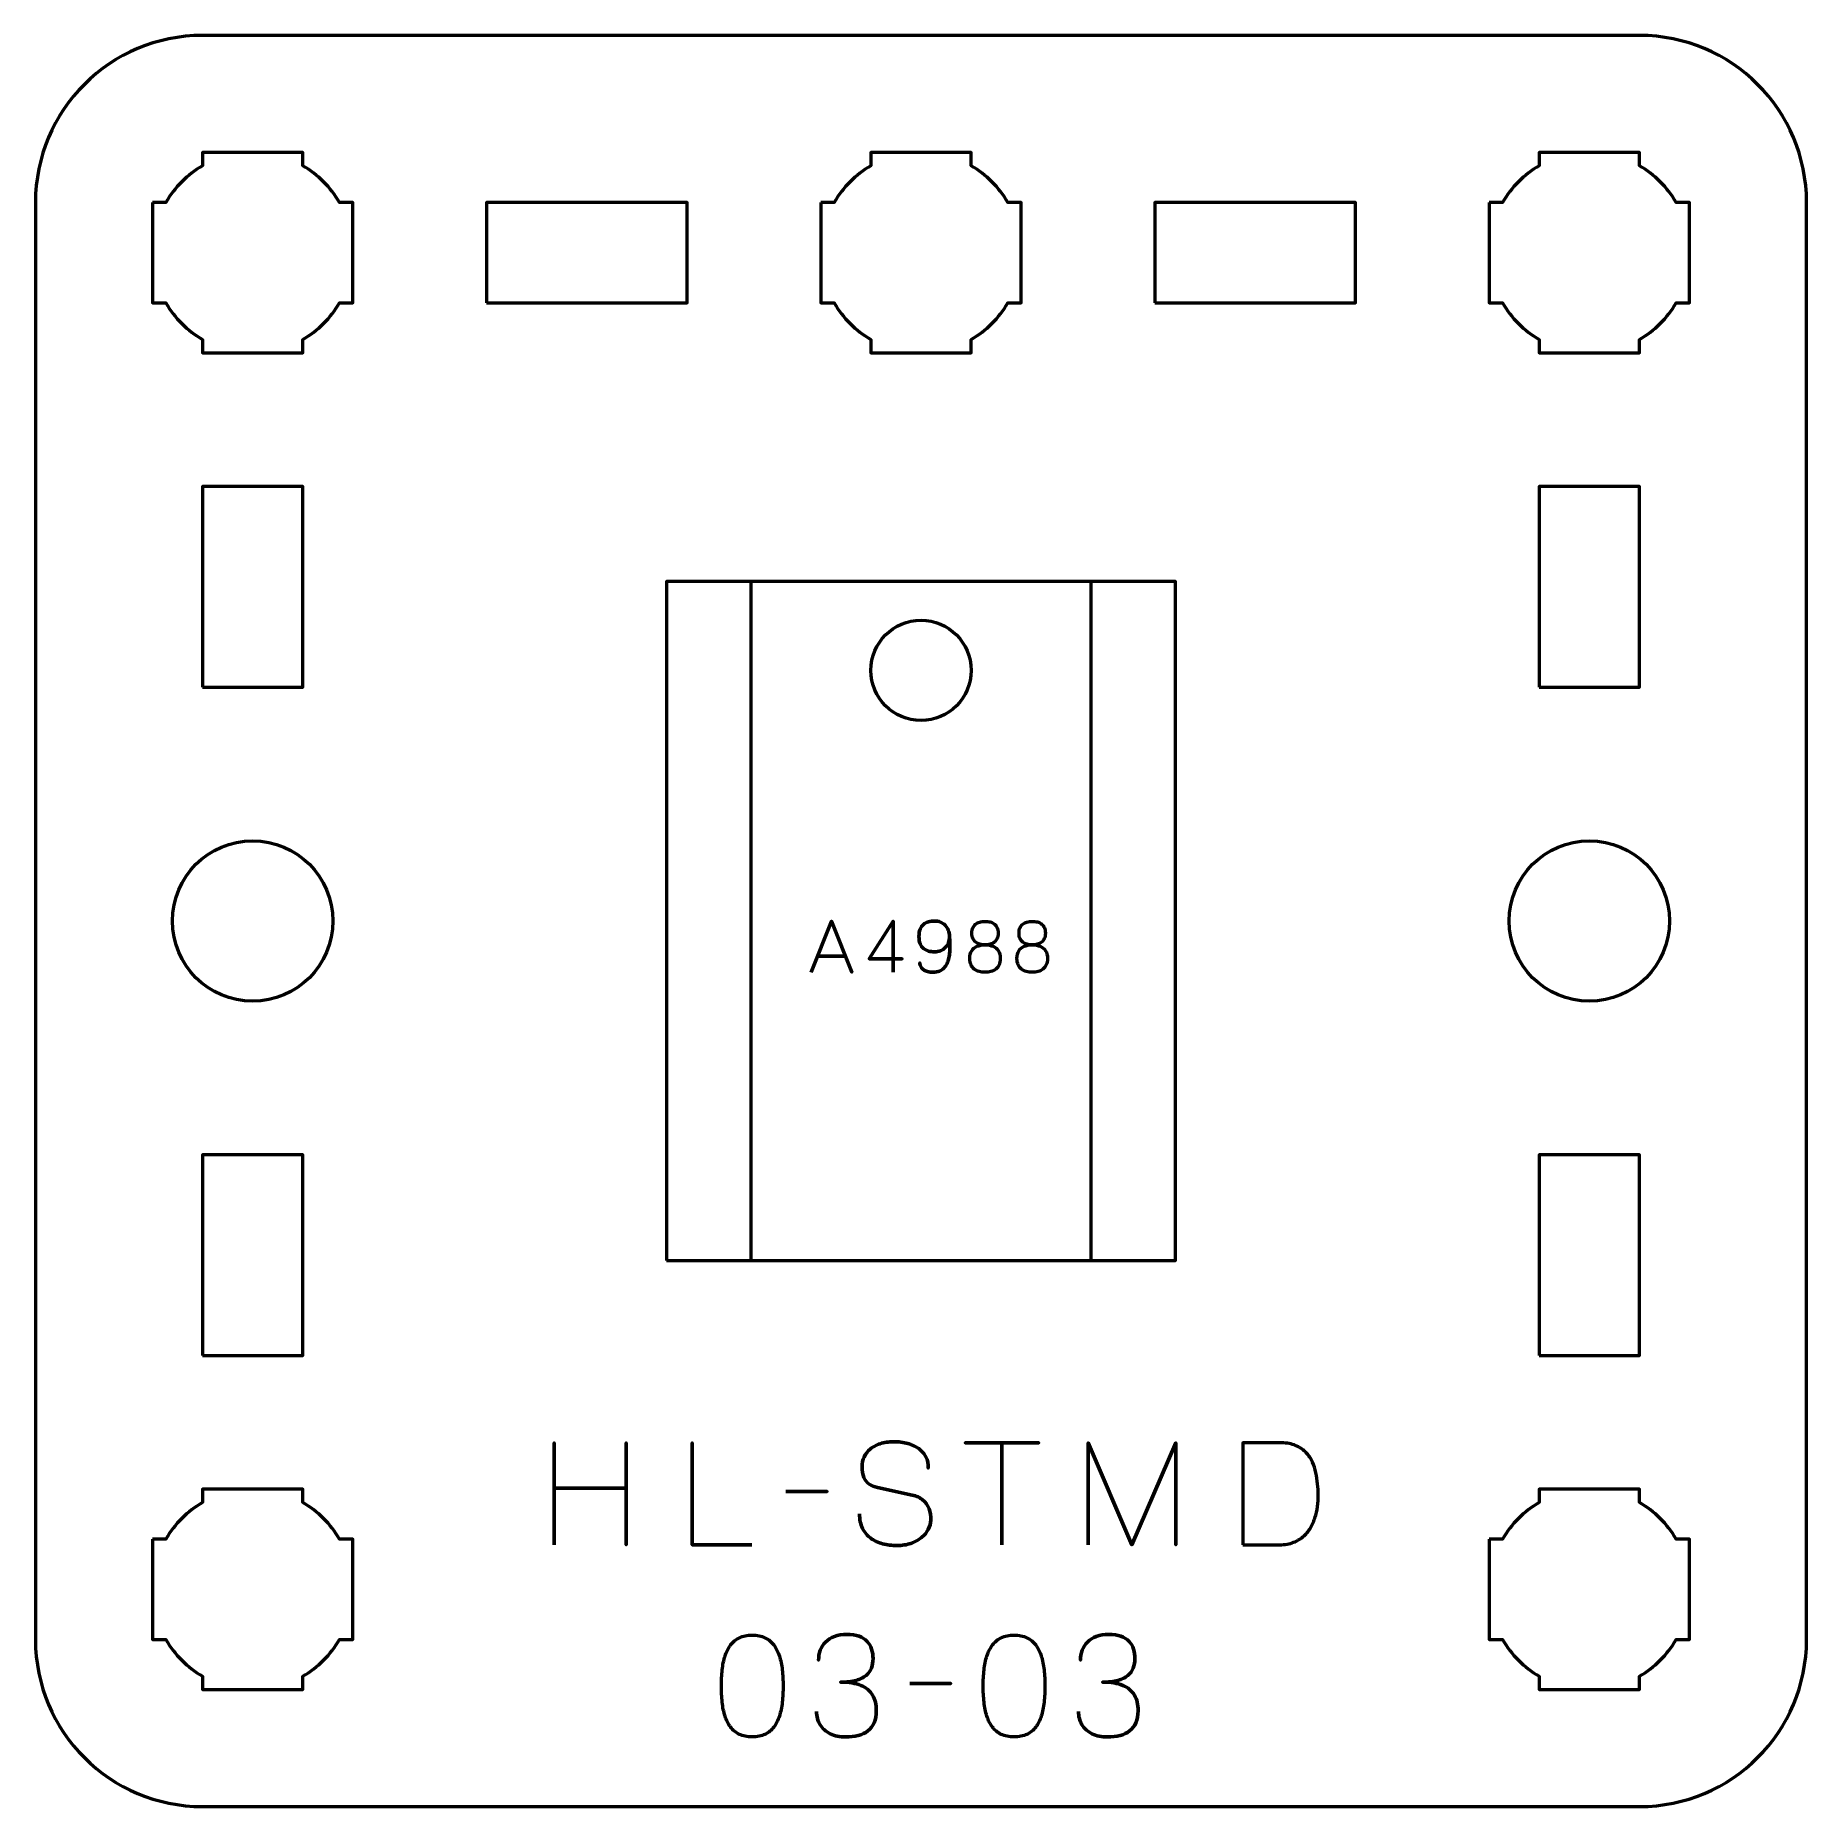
# Model space of a CAD drawing. Header units: centimetres. Extents: x -13.15 to -7.85, y -17.5 to -12.2.
import ezdxf

# ---------------------------------------------------------------- set-up
doc = ezdxf.new("R2010")
doc.units = ezdxf.units.CM
doc.header["$MEASUREMENT"] = 0
doc.layers.add('Layer 1', color=7, linetype='Continuous')

msp = doc.modelspace()

# ---------------------------------------------------------------- linework, layer by layer
at = {"layer": 'Layer 1', "lineweight": 53}
for points in [[(-12.65, -14.15), (-12.35, -14.15), (-12.35, -13.55), (-12.65, -13.55), (-12.65, -14.15)], [(-8.65, -14.15), (-8.35, -14.15), (-8.35, -13.55), (-8.65, -13.55), (-8.65, -14.15)], [(-11.262, -15.866), (-11.008, -15.866), (-11.008, -13.834), (-11.262, -13.834), (-11.262, -15.866)], [(-9.992, -15.866), (-9.738, -15.866), (-9.738, -13.834), (-9.992, -13.834), (-9.992, -15.866)], [(-12.65, -16.15), (-12.35, -16.15), (-12.35, -15.55), (-12.65, -15.55), (-12.65, -16.15)], [(-8.65, -16.15), (-8.35, -16.15), (-8.35, -15.55), (-8.65, -15.55), (-8.65, -16.15)]]:
    msp.add_lwpolyline(points, close=True, dxfattribs=at)
at = {"layer": 'Layer 1', "color": 5, "lineweight": 53}
msp.add_lwpolyline([(-11.262, -15.866), (-9.738, -15.866), (-9.738, -13.834), (-11.262, -13.834), (-11.262, -15.866)], close=True, dxfattribs=at)
msp.add_ellipse((-10.5, -14.1), major_axis=(0, 0.15), ratio=1, dxfattribs=at)
at = {"layer": 'Layer 1', "lineweight": 53}
for centre in [(-12.5, -14.85), (-8.5, -14.85)]:
    msp.add_ellipse(centre, major_axis=(0, 0.24), ratio=1, dxfattribs=at)
for points, knots in [([(-13.15, -17), (-13.15, -17), (-13.15, -12.7), (-13.15, -12.7), (-13.15, -12.7), (-13.15, -12.42391), (-12.92609, -12.2), (-12.65, -12.2), (-12.65, -12.2), (-12.65, -12.2), (-8.35, -12.2), (-8.35, -12.2), (-8.35, -12.2), (-8.07391, -12.2), (-7.85, -12.42391), (-7.85, -12.7), (-7.85, -12.7), (-7.85, -12.7), (-7.85, -17), (-7.85, -17), (-7.85, -17), (-7.85, -17.27609), (-8.07391, -17.5), (-8.35, -17.5), (-8.35, -17.5), (-8.35, -17.5), (-12.65, -17.5), (-12.65, -17.5), (-12.65, -17.5), (-12.92609, -17.5), (-13.15, -17.27609), (-13.15, -17)], [0, 0, 0, 0, 0.125, 0.125, 0.125, 0.125, 0.25, 0.25, 0.25, 0.25, 0.375, 0.375, 0.375, 0.375, 0.5, 0.5, 0.5, 0.5, 0.625, 0.625, 0.625, 0.625, 0.75, 0.75, 0.75, 0.75, 0.875, 0.875, 0.875, 0.875, 1, 1, 1, 1]), ([(-12.8, -12.7), (-12.8, -12.7), (-12.75985, -12.7), (-12.75985, -12.7), (-12.75985, -12.7), (-12.7335, -12.65447), (-12.69553, -12.6165), (-12.65, -12.59015), (-12.65, -12.59015), (-12.65, -12.59015), (-12.65, -12.55), (-12.65, -12.55), (-12.65, -12.55), (-12.65, -12.55), (-12.5, -12.55), (-12.5, -12.55), (-12.5, -12.55), (-12.5, -12.55), (-12.35, -12.55), (-12.35, -12.55), (-12.35, -12.55), (-12.35, -12.55), (-12.35, -12.59015), (-12.35, -12.59015), (-12.35, -12.59015), (-12.30447, -12.6165), (-12.2665, -12.65447), (-12.24015, -12.7), (-12.24015, -12.7), (-12.24015, -12.7), (-12.2, -12.7), (-12.2, -12.7), (-12.2, -12.7), (-12.2, -12.7), (-12.2, -12.85), (-12.2, -12.85), (-12.2, -12.85), (-12.2, -12.85), (-12.2, -13), (-12.2, -13), (-12.2, -13), (-12.2, -13), (-12.24015, -13), (-12.24015, -13), (-12.24015, -13), (-12.2665, -13.04553), (-12.30447, -13.0835), (-12.35, -13.10985), (-12.35, -13.10985), (-12.35, -13.10985), (-12.35, -13.15), (-12.35, -13.15), (-12.35, -13.15), (-12.35, -13.15), (-12.5, -13.15), (-12.5, -13.15), (-12.5, -13.15), (-12.5, -13.15), (-12.65, -13.15), (-12.65, -13.15), (-12.65, -13.15), (-12.65, -13.15), (-12.65, -13.10985), (-12.65, -13.10985), (-12.65, -13.10985), (-12.69553, -13.0835), (-12.7335, -13.04553), (-12.75985, -13), (-12.75985, -13), (-12.75985, -13), (-12.8, -13), (-12.8, -13), (-12.8, -13), (-12.8, -13), (-12.8, -12.85), (-12.8, -12.85), (-12.8, -12.85), (-12.8, -12.85), (-12.8, -12.7), (-12.8, -12.7)], [0, 0, 0, 0, 0.05, 0.05, 0.05, 0.05, 0.1, 0.1, 0.1, 0.1, 0.15, 0.15, 0.15, 0.15, 0.2, 0.2, 0.2, 0.2, 0.25, 0.25, 0.25, 0.25, 0.3, 0.3, 0.3, 0.3, 0.35, 0.35, 0.35, 0.35, 0.4, 0.4, 0.4, 0.4, 0.45, 0.45, 0.45, 0.45, 0.5, 0.5, 0.5, 0.5, 0.55, 0.55, 0.55, 0.55, 0.6, 0.6, 0.6, 0.6, 0.65, 0.65, 0.65, 0.65, 0.7, 0.7, 0.7, 0.7, 0.75, 0.75, 0.75, 0.75, 0.8, 0.8, 0.8, 0.8, 0.85, 0.85, 0.85, 0.85, 0.9, 0.9, 0.9, 0.9, 0.95, 0.95, 0.95, 0.95, 1, 1, 1, 1]), ([(-10.8, -12.7), (-10.8, -12.7), (-10.75985, -12.7), (-10.75985, -12.7), (-10.75985, -12.7), (-10.7335, -12.65447), (-10.69553, -12.6165), (-10.65, -12.59015), (-10.65, -12.59015), (-10.65, -12.59015), (-10.65, -12.55), (-10.65, -12.55), (-10.65, -12.55), (-10.65, -12.55), (-10.5, -12.55), (-10.5, -12.55), (-10.5, -12.55), (-10.5, -12.55), (-10.35, -12.55), (-10.35, -12.55), (-10.35, -12.55), (-10.35, -12.55), (-10.35, -12.59015), (-10.35, -12.59015), (-10.35, -12.59015), (-10.30447, -12.6165), (-10.2665, -12.65447), (-10.24015, -12.7), (-10.24015, -12.7), (-10.24015, -12.7), (-10.2, -12.7), (-10.2, -12.7), (-10.2, -12.7), (-10.2, -12.7), (-10.2, -12.85), (-10.2, -12.85), (-10.2, -12.85), (-10.2, -12.85), (-10.2, -13), (-10.2, -13), (-10.2, -13), (-10.2, -13), (-10.24015, -13), (-10.24015, -13), (-10.24015, -13), (-10.2665, -13.04553), (-10.30447, -13.0835), (-10.35, -13.10985), (-10.35, -13.10985), (-10.35, -13.10985), (-10.35, -13.15), (-10.35, -13.15), (-10.35, -13.15), (-10.35, -13.15), (-10.5, -13.15), (-10.5, -13.15), (-10.5, -13.15), (-10.5, -13.15), (-10.65, -13.15), (-10.65, -13.15), (-10.65, -13.15), (-10.65, -13.15), (-10.65, -13.10985), (-10.65, -13.10985), (-10.65, -13.10985), (-10.69553, -13.0835), (-10.7335, -13.04553), (-10.75985, -13), (-10.75985, -13), (-10.75985, -13), (-10.8, -13), (-10.8, -13), (-10.8, -13), (-10.8, -13), (-10.8, -12.85), (-10.8, -12.85), (-10.8, -12.85), (-10.8, -12.85), (-10.8, -12.7), (-10.8, -12.7)], [0, 0, 0, 0, 0.05, 0.05, 0.05, 0.05, 0.1, 0.1, 0.1, 0.1, 0.15, 0.15, 0.15, 0.15, 0.2, 0.2, 0.2, 0.2, 0.25, 0.25, 0.25, 0.25, 0.3, 0.3, 0.3, 0.3, 0.35, 0.35, 0.35, 0.35, 0.4, 0.4, 0.4, 0.4, 0.45, 0.45, 0.45, 0.45, 0.5, 0.5, 0.5, 0.5, 0.55, 0.55, 0.55, 0.55, 0.6, 0.6, 0.6, 0.6, 0.65, 0.65, 0.65, 0.65, 0.7, 0.7, 0.7, 0.7, 0.75, 0.75, 0.75, 0.75, 0.8, 0.8, 0.8, 0.8, 0.85, 0.85, 0.85, 0.85, 0.9, 0.9, 0.9, 0.9, 0.95, 0.95, 0.95, 0.95, 1, 1, 1, 1]), ([(-8.8, -12.7), (-8.8, -12.7), (-8.75985, -12.7), (-8.75985, -12.7), (-8.75985, -12.7), (-8.7335, -12.65447), (-8.69553, -12.6165), (-8.65, -12.59015), (-8.65, -12.59015), (-8.65, -12.59015), (-8.65, -12.55), (-8.65, -12.55), (-8.65, -12.55), (-8.65, -12.55), (-8.5, -12.55), (-8.5, -12.55), (-8.5, -12.55), (-8.5, -12.55), (-8.35, -12.55), (-8.35, -12.55), (-8.35, -12.55), (-8.35, -12.55), (-8.35, -12.59015), (-8.35, -12.59015), (-8.35, -12.59015), (-8.30447, -12.6165), (-8.2665, -12.65447), (-8.24015, -12.7), (-8.24015, -12.7), (-8.24015, -12.7), (-8.2, -12.7), (-8.2, -12.7), (-8.2, -12.7), (-8.2, -12.7), (-8.2, -12.85), (-8.2, -12.85), (-8.2, -12.85), (-8.2, -12.85), (-8.2, -13), (-8.2, -13), (-8.2, -13), (-8.2, -13), (-8.24015, -13), (-8.24015, -13), (-8.24015, -13), (-8.2665, -13.04553), (-8.30447, -13.0835), (-8.35, -13.10985), (-8.35, -13.10985), (-8.35, -13.10985), (-8.35, -13.15), (-8.35, -13.15), (-8.35, -13.15), (-8.35, -13.15), (-8.5, -13.15), (-8.5, -13.15), (-8.5, -13.15), (-8.5, -13.15), (-8.65, -13.15), (-8.65, -13.15), (-8.65, -13.15), (-8.65, -13.15), (-8.65, -13.10985), (-8.65, -13.10985), (-8.65, -13.10985), (-8.69553, -13.0835), (-8.7335, -13.04553), (-8.75985, -13), (-8.75985, -13), (-8.75985, -13), (-8.8, -13), (-8.8, -13), (-8.8, -13), (-8.8, -13), (-8.8, -12.85), (-8.8, -12.85), (-8.8, -12.85), (-8.8, -12.85), (-8.8, -12.7), (-8.8, -12.7)], [0, 0, 0, 0, 0.05, 0.05, 0.05, 0.05, 0.1, 0.1, 0.1, 0.1, 0.15, 0.15, 0.15, 0.15, 0.2, 0.2, 0.2, 0.2, 0.25, 0.25, 0.25, 0.25, 0.3, 0.3, 0.3, 0.3, 0.35, 0.35, 0.35, 0.35, 0.4, 0.4, 0.4, 0.4, 0.45, 0.45, 0.45, 0.45, 0.5, 0.5, 0.5, 0.5, 0.55, 0.55, 0.55, 0.55, 0.6, 0.6, 0.6, 0.6, 0.65, 0.65, 0.65, 0.65, 0.7, 0.7, 0.7, 0.7, 0.75, 0.75, 0.75, 0.75, 0.8, 0.8, 0.8, 0.8, 0.85, 0.85, 0.85, 0.85, 0.9, 0.9, 0.9, 0.9, 0.95, 0.95, 0.95, 0.95, 1, 1, 1, 1]), ([(-11.8, -13), (-11.8, -13), (-11.8, -12.7), (-11.8, -12.7), (-11.8, -12.7), (-11.8, -12.7), (-11.2, -12.7), (-11.2, -12.7), (-11.2, -12.7), (-11.2, -12.7), (-11.2, -13), (-11.2, -13), (-11.2, -13), (-11.2, -13), (-11.8, -13), (-11.8, -13)], [0, 0, 0, 0, 0.25, 0.25, 0.25, 0.25, 0.5, 0.5, 0.5, 0.5, 0.75, 0.75, 0.75, 0.75, 1, 1, 1, 1]), ([(-9.8, -13), (-9.8, -13), (-9.8, -12.7), (-9.8, -12.7), (-9.8, -12.7), (-9.8, -12.7), (-9.2, -12.7), (-9.2, -12.7), (-9.2, -12.7), (-9.2, -12.7), (-9.2, -13), (-9.2, -13), (-9.2, -13), (-9.2, -13), (-9.8, -13), (-9.8, -13)], [0, 0, 0, 0, 0.25, 0.25, 0.25, 0.25, 0.5, 0.5, 0.5, 0.5, 0.75, 0.75, 0.75, 0.75, 1, 1, 1, 1]), ([(-12.8, -16.7), (-12.8, -16.7), (-12.75985, -16.7), (-12.75985, -16.7), (-12.75985, -16.7), (-12.7335, -16.65447), (-12.69553, -16.6165), (-12.65, -16.59015), (-12.65, -16.59015), (-12.65, -16.59015), (-12.65, -16.55), (-12.65, -16.55), (-12.65, -16.55), (-12.65, -16.55), (-12.5, -16.55), (-12.5, -16.55), (-12.5, -16.55), (-12.5, -16.55), (-12.35, -16.55), (-12.35, -16.55), (-12.35, -16.55), (-12.35, -16.55), (-12.35, -16.59015), (-12.35, -16.59015), (-12.35, -16.59015), (-12.30447, -16.6165), (-12.2665, -16.65447), (-12.24015, -16.7), (-12.24015, -16.7), (-12.24015, -16.7), (-12.2, -16.7), (-12.2, -16.7), (-12.2, -16.7), (-12.2, -16.7), (-12.2, -16.85), (-12.2, -16.85), (-12.2, -16.85), (-12.2, -16.85), (-12.2, -17), (-12.2, -17), (-12.2, -17), (-12.2, -17), (-12.24015, -17), (-12.24015, -17), (-12.24015, -17), (-12.2665, -17.04553), (-12.30447, -17.0835), (-12.35, -17.10985), (-12.35, -17.10985), (-12.35, -17.10985), (-12.35, -17.15), (-12.35, -17.15), (-12.35, -17.15), (-12.35, -17.15), (-12.5, -17.15), (-12.5, -17.15), (-12.5, -17.15), (-12.5, -17.15), (-12.65, -17.15), (-12.65, -17.15), (-12.65, -17.15), (-12.65, -17.15), (-12.65, -17.10985), (-12.65, -17.10985), (-12.65, -17.10985), (-12.69553, -17.0835), (-12.7335, -17.04553), (-12.75985, -17), (-12.75985, -17), (-12.75985, -17), (-12.8, -17), (-12.8, -17), (-12.8, -17), (-12.8, -17), (-12.8, -16.85), (-12.8, -16.85), (-12.8, -16.85), (-12.8, -16.85), (-12.8, -16.7), (-12.8, -16.7)], [0, 0, 0, 0, 0.05, 0.05, 0.05, 0.05, 0.1, 0.1, 0.1, 0.1, 0.15, 0.15, 0.15, 0.15, 0.2, 0.2, 0.2, 0.2, 0.25, 0.25, 0.25, 0.25, 0.3, 0.3, 0.3, 0.3, 0.35, 0.35, 0.35, 0.35, 0.4, 0.4, 0.4, 0.4, 0.45, 0.45, 0.45, 0.45, 0.5, 0.5, 0.5, 0.5, 0.55, 0.55, 0.55, 0.55, 0.6, 0.6, 0.6, 0.6, 0.65, 0.65, 0.65, 0.65, 0.7, 0.7, 0.7, 0.7, 0.75, 0.75, 0.75, 0.75, 0.8, 0.8, 0.8, 0.8, 0.85, 0.85, 0.85, 0.85, 0.9, 0.9, 0.9, 0.9, 0.95, 0.95, 0.95, 0.95, 1, 1, 1, 1]), ([(-8.8, -16.7), (-8.8, -16.7), (-8.75985, -16.7), (-8.75985, -16.7), (-8.75985, -16.7), (-8.7335, -16.65447), (-8.69553, -16.6165), (-8.65, -16.59015), (-8.65, -16.59015), (-8.65, -16.59015), (-8.65, -16.55), (-8.65, -16.55), (-8.65, -16.55), (-8.65, -16.55), (-8.5, -16.55), (-8.5, -16.55), (-8.5, -16.55), (-8.5, -16.55), (-8.35, -16.55), (-8.35, -16.55), (-8.35, -16.55), (-8.35, -16.55), (-8.35, -16.59015), (-8.35, -16.59015), (-8.35, -16.59015), (-8.30447, -16.6165), (-8.2665, -16.65447), (-8.24015, -16.7), (-8.24015, -16.7), (-8.24015, -16.7), (-8.2, -16.7), (-8.2, -16.7), (-8.2, -16.7), (-8.2, -16.7), (-8.2, -16.85), (-8.2, -16.85), (-8.2, -16.85), (-8.2, -16.85), (-8.2, -17), (-8.2, -17), (-8.2, -17), (-8.2, -17), (-8.24015, -17), (-8.24015, -17), (-8.24015, -17), (-8.2665, -17.04553), (-8.30447, -17.0835), (-8.35, -17.10985), (-8.35, -17.10985), (-8.35, -17.10985), (-8.35, -17.15), (-8.35, -17.15), (-8.35, -17.15), (-8.35, -17.15), (-8.5, -17.15), (-8.5, -17.15), (-8.5, -17.15), (-8.5, -17.15), (-8.65, -17.15), (-8.65, -17.15), (-8.65, -17.15), (-8.65, -17.15), (-8.65, -17.10985), (-8.65, -17.10985), (-8.65, -17.10985), (-8.69553, -17.0835), (-8.7335, -17.04553), (-8.75985, -17), (-8.75985, -17), (-8.75985, -17), (-8.8, -17), (-8.8, -17), (-8.8, -17), (-8.8, -17), (-8.8, -16.85), (-8.8, -16.85), (-8.8, -16.85), (-8.8, -16.85), (-8.8, -16.7), (-8.8, -16.7)], [0, 0, 0, 0, 0.05, 0.05, 0.05, 0.05, 0.1, 0.1, 0.1, 0.1, 0.15, 0.15, 0.15, 0.15, 0.2, 0.2, 0.2, 0.2, 0.25, 0.25, 0.25, 0.25, 0.3, 0.3, 0.3, 0.3, 0.35, 0.35, 0.35, 0.35, 0.4, 0.4, 0.4, 0.4, 0.45, 0.45, 0.45, 0.45, 0.5, 0.5, 0.5, 0.5, 0.55, 0.55, 0.55, 0.55, 0.6, 0.6, 0.6, 0.6, 0.65, 0.65, 0.65, 0.65, 0.7, 0.7, 0.7, 0.7, 0.75, 0.75, 0.75, 0.75, 0.8, 0.8, 0.8, 0.8, 0.85, 0.85, 0.85, 0.85, 0.9, 0.9, 0.9, 0.9, 0.95, 0.95, 0.95, 0.95, 1, 1, 1, 1])]:
    msp.add_open_spline(points, degree=3, knots=knots, dxfattribs=at)
at = {"layer": 'Layer 1', "color": 5, "lineweight": 53}
for points, knots in [([(-10.82851, -15.00349), (-10.82851, -15.00349), (-10.76797, -14.85088), (-10.76797, -14.85088), (-10.76797, -14.85088), (-10.76797, -14.85088), (-10.70722, -15.00349), (-10.70722, -15.00349), (-10.70722, -15.00349), (-10.70722, -15.00349), (-10.76797, -14.85088), (-10.76797, -14.85088), (-10.76797, -14.85088), (-10.76797, -14.85088), (-10.82851, -15.00349), (-10.82851, -15.00349)], [0, 0, 0, 0, 0.25, 0.25, 0.25, 0.25, 0.5, 0.5, 0.5, 0.5, 0.75, 0.75, 0.75, 0.75, 1, 1, 1, 1]), ([(-10.58361, -15.00349), (-10.58361, -15.00349), (-10.58361, -14.85088), (-10.58361, -14.85088), (-10.58361, -14.85088), (-10.58361, -14.85088), (-10.65558, -14.96285), (-10.65558, -14.96285), (-10.65558, -14.96285), (-10.65558, -14.96285), (-10.55652, -14.96285), (-10.55652, -14.96285), (-10.55652, -14.96285), (-10.55652, -14.96285), (-10.65558, -14.96285), (-10.65558, -14.96285), (-10.65558, -14.96285), (-10.65558, -14.96285), (-10.58361, -14.85088), (-10.58361, -14.85088), (-10.58361, -14.85088), (-10.58361, -14.85088), (-10.58361, -15.00349), (-10.58361, -15.00349)], [0, 0, 0, 0, 0.1666667, 0.1666667, 0.1666667, 0.1666667, 0.3333333, 0.3333333, 0.3333333, 0.3333333, 0.5, 0.5, 0.5, 0.5, 0.6666667, 0.6666667, 0.6666667, 0.6666667, 0.8333333, 0.8333333, 0.8333333, 0.8333333, 1, 1, 1, 1]), ([(-10.41449, -14.89617), (-10.41452, -14.90312), (-10.41569, -14.90944), (-10.41794, -14.91508), (-10.41794, -14.91508), (-10.4202, -14.92073), (-10.42334, -14.9256), (-10.42743, -14.92965), (-10.42743, -14.92965), (-10.43149, -14.93371), (-10.43625, -14.93681), (-10.44172, -14.939), (-10.44172, -14.939), (-10.44719, -14.94119), (-10.45315, -14.94228), (-10.45957, -14.94232), (-10.45957, -14.94232), (-10.46603, -14.94235), (-10.47206, -14.94154), (-10.47767, -14.93992), (-10.47767, -14.93992), (-10.48328, -14.9383), (-10.48818, -14.93569), (-10.49245, -14.93209), (-10.49245, -14.93209), (-10.49672, -14.92852), (-10.50007, -14.92376), (-10.50247, -14.91783), (-10.50247, -14.91783), (-10.50487, -14.91194), (-10.5061, -14.90471), (-10.50614, -14.89617), (-10.50614, -14.89617), (-10.5061, -14.88767), (-10.50487, -14.88047), (-10.50247, -14.87458), (-10.50247, -14.87458), (-10.50007, -14.86869), (-10.49672, -14.86393), (-10.49245, -14.86033), (-10.49245, -14.86033), (-10.48818, -14.8567), (-10.48328, -14.85409), (-10.47767, -14.85246), (-10.47767, -14.85246), (-10.47206, -14.85081), (-10.46603, -14.84999), (-10.45957, -14.85003), (-10.45957, -14.85003), (-10.45315, -14.85006), (-10.44722, -14.85116), (-10.44183, -14.85338), (-10.44183, -14.85338), (-10.43646, -14.85557), (-10.43174, -14.85871), (-10.42775, -14.86276), (-10.42775, -14.86276), (-10.42373, -14.86686), (-10.42059, -14.87173), (-10.4183, -14.87737), (-10.4183, -14.87737), (-10.416, -14.88298), (-10.41473, -14.88926), (-10.41449, -14.89617), (-10.41449, -14.89617), (-10.41435, -14.89967), (-10.41413, -14.90386), (-10.41389, -14.90873), (-10.41389, -14.90873), (-10.4136, -14.91364), (-10.41346, -14.91893), (-10.41343, -14.92464), (-10.41343, -14.92464), (-10.41336, -14.93036), (-10.41357, -14.93625), (-10.41399, -14.94232), (-10.41399, -14.94232), (-10.41445, -14.94839), (-10.4153, -14.95435), (-10.41653, -14.96024), (-10.41653, -14.96024), (-10.4178, -14.96613), (-10.4196, -14.97167), (-10.42193, -14.97685), (-10.42193, -14.97685), (-10.42426, -14.98204), (-10.42729, -14.98663), (-10.43103, -14.99061), (-10.43103, -14.99061), (-10.43477, -14.9946), (-10.43936, -14.99774), (-10.44476, -15.00003), (-10.44476, -15.00003), (-10.45019, -15.00229), (-10.45661, -15.00345), (-10.46402, -15.00349), (-10.46402, -15.00349), (-10.47044, -15.00345), (-10.47587, -15.00282), (-10.48039, -15.00155), (-10.48039, -15.00155), (-10.4849, -15.00031), (-10.48861, -14.99866), (-10.49157, -14.99658), (-10.49157, -14.99658), (-10.4945, -14.99449), (-10.49683, -14.9922), (-10.49852, -14.98973), (-10.49852, -14.98973), (-10.50021, -14.98723), (-10.50148, -14.98476), (-10.50226, -14.98225), (-10.50226, -14.98225), (-10.50307, -14.97975), (-10.5036, -14.97745), (-10.50381, -14.97534), (-10.50381, -14.97534), (-10.5036, -14.97745), (-10.50307, -14.97975), (-10.50226, -14.98225), (-10.50226, -14.98225), (-10.50148, -14.98476), (-10.50021, -14.98723), (-10.49852, -14.98973), (-10.49852, -14.98973), (-10.49683, -14.9922), (-10.4945, -14.99449), (-10.49157, -14.99658), (-10.49157, -14.99658), (-10.48861, -14.99866), (-10.4849, -15.00031), (-10.48039, -15.00155), (-10.48039, -15.00155), (-10.47587, -15.00282), (-10.47044, -15.00345), (-10.46402, -15.00349), (-10.46402, -15.00349), (-10.45661, -15.00345), (-10.45019, -15.00229), (-10.44476, -15.00003), (-10.44476, -15.00003), (-10.43936, -14.99774), (-10.43477, -14.9946), (-10.43103, -14.99061), (-10.43103, -14.99061), (-10.42729, -14.98663), (-10.42426, -14.98204), (-10.42193, -14.97685), (-10.42193, -14.97685), (-10.4196, -14.97167), (-10.4178, -14.96613), (-10.41653, -14.96024), (-10.41653, -14.96024), (-10.4153, -14.95435), (-10.41445, -14.94839), (-10.41399, -14.94232), (-10.41399, -14.94232), (-10.41357, -14.93625), (-10.41336, -14.93036), (-10.41343, -14.92464), (-10.41343, -14.92464), (-10.41346, -14.91893), (-10.4136, -14.91364), (-10.41389, -14.90873), (-10.41389, -14.90873), (-10.41413, -14.90386), (-10.41435, -14.89967), (-10.41449, -14.89617), (-10.41449, -14.89617), (-10.41473, -14.88926), (-10.416, -14.88298), (-10.4183, -14.87737), (-10.4183, -14.87737), (-10.42059, -14.87173), (-10.42373, -14.86686), (-10.42775, -14.86276), (-10.42775, -14.86276), (-10.43174, -14.85871), (-10.43646, -14.85557), (-10.44183, -14.85338), (-10.44183, -14.85338), (-10.44722, -14.85116), (-10.45315, -14.85006), (-10.45957, -14.85003), (-10.45957, -14.85003), (-10.46603, -14.84999), (-10.47206, -14.85081), (-10.47767, -14.85246), (-10.47767, -14.85246), (-10.48328, -14.85409), (-10.48818, -14.8567), (-10.49245, -14.86033), (-10.49245, -14.86033), (-10.49672, -14.86393), (-10.50007, -14.86869), (-10.50247, -14.87458), (-10.50247, -14.87458), (-10.50487, -14.88047), (-10.5061, -14.88767), (-10.50614, -14.89617), (-10.50614, -14.89617), (-10.5061, -14.90471), (-10.50487, -14.91194), (-10.50247, -14.91783), (-10.50247, -14.91783), (-10.50007, -14.92376), (-10.49672, -14.92852), (-10.49245, -14.93209), (-10.49245, -14.93209), (-10.48818, -14.93569), (-10.48328, -14.9383), (-10.47767, -14.93992), (-10.47767, -14.93992), (-10.47206, -14.94154), (-10.46603, -14.94235), (-10.45957, -14.94232), (-10.45957, -14.94232), (-10.45315, -14.94228), (-10.44719, -14.94119), (-10.44172, -14.939), (-10.44172, -14.939), (-10.43625, -14.93681), (-10.43149, -14.93371), (-10.42743, -14.92965), (-10.42743, -14.92965), (-10.42334, -14.9256), (-10.4202, -14.92073), (-10.41794, -14.91508), (-10.41794, -14.91508), (-10.41569, -14.90944), (-10.41452, -14.90312), (-10.41449, -14.89617)], [0, 0, 0, 0, 0.0172414, 0.0172414, 0.0172414, 0.0172414, 0.0344828, 0.0344828, 0.0344828, 0.0344828, 0.0517241, 0.0517241, 0.0517241, 0.0517241, 0.0689655, 0.0689655, 0.0689655, 0.0689655, 0.0862069, 0.0862069, 0.0862069, 0.0862069, 0.1034483, 0.1034483, 0.1034483, 0.1034483, 0.1206897, 0.1206897, 0.1206897, 0.1206897, 0.137931, 0.137931, 0.137931, 0.137931, 0.1551724, 0.1551724, 0.1551724, 0.1551724, 0.1724138, 0.1724138, 0.1724138, 0.1724138, 0.1896552, 0.1896552, 0.1896552, 0.1896552, 0.2068966, 0.2068966, 0.2068966, 0.2068966, 0.2241379, 0.2241379, 0.2241379, 0.2241379, 0.2413793, 0.2413793, 0.2413793, 0.2413793, 0.2586207, 0.2586207, 0.2586207, 0.2586207, 0.2758621, 0.2758621, 0.2758621, 0.2758621, 0.2931034, 0.2931034, 0.2931034, 0.2931034, 0.3103448, 0.3103448, 0.3103448, 0.3103448, 0.3275862, 0.3275862, 0.3275862, 0.3275862, 0.3448276, 0.3448276, 0.3448276, 0.3448276, 0.362069, 0.362069, 0.362069, 0.362069, 0.3793103, 0.3793103, 0.3793103, 0.3793103, 0.3965517, 0.3965517, 0.3965517, 0.3965517, 0.4137931, 0.4137931, 0.4137931, 0.4137931, 0.4310345, 0.4310345, 0.4310345, 0.4310345, 0.4482759, 0.4482759, 0.4482759, 0.4482759, 0.4655172, 0.4655172, 0.4655172, 0.4655172, 0.4827586, 0.4827586, 0.4827586, 0.4827586, 0.5, 0.5, 0.5, 0.5, 0.5172414, 0.5172414, 0.5172414, 0.5172414, 0.5344828, 0.5344828, 0.5344828, 0.5344828, 0.5517241, 0.5517241, 0.5517241, 0.5517241, 0.5689655, 0.5689655, 0.5689655, 0.5689655, 0.5862069, 0.5862069, 0.5862069, 0.5862069, 0.6034483, 0.6034483, 0.6034483, 0.6034483, 0.6206897, 0.6206897, 0.6206897, 0.6206897, 0.637931, 0.637931, 0.637931, 0.637931, 0.6551724, 0.6551724, 0.6551724, 0.6551724, 0.6724138, 0.6724138, 0.6724138, 0.6724138, 0.6896552, 0.6896552, 0.6896552, 0.6896552, 0.7068966, 0.7068966, 0.7068966, 0.7068966, 0.7241379, 0.7241379, 0.7241379, 0.7241379, 0.7413793, 0.7413793, 0.7413793, 0.7413793, 0.7586207, 0.7586207, 0.7586207, 0.7586207, 0.7758621, 0.7758621, 0.7758621, 0.7758621, 0.7931034, 0.7931034, 0.7931034, 0.7931034, 0.8103448, 0.8103448, 0.8103448, 0.8103448, 0.8275862, 0.8275862, 0.8275862, 0.8275862, 0.8448276, 0.8448276, 0.8448276, 0.8448276, 0.862069, 0.862069, 0.862069, 0.862069, 0.8793103, 0.8793103, 0.8793103, 0.8793103, 0.8965517, 0.8965517, 0.8965517, 0.8965517, 0.9137931, 0.9137931, 0.9137931, 0.9137931, 0.9310345, 0.9310345, 0.9310345, 0.9310345, 0.9482759, 0.9482759, 0.9482759, 0.9482759, 0.9655172, 0.9655172, 0.9655172, 0.9655172, 0.9827586, 0.9827586, 0.9827586, 0.9827586, 1, 1, 1, 1]), ([(-10.30844, -14.92157), (-10.30301, -14.92157), (-10.29793, -14.92094), (-10.29317, -14.91967), (-10.29317, -14.91967), (-10.28844, -14.91836), (-10.28427, -14.91632), (-10.28064, -14.91353), (-10.28064, -14.91353), (-10.27704, -14.91074), (-10.27422, -14.90711), (-10.27217, -14.90263), (-10.27217, -14.90263), (-10.27013, -14.89818), (-10.26911, -14.89279), (-10.26907, -14.88644), (-10.26907, -14.88644), (-10.26911, -14.88009), (-10.27009, -14.87465), (-10.27203, -14.87014), (-10.27203, -14.87014), (-10.27397, -14.86562), (-10.27673, -14.86192), (-10.28025, -14.85906), (-10.28025, -14.85906), (-10.28378, -14.85624), (-10.28794, -14.85416), (-10.29274, -14.85285), (-10.29274, -14.85285), (-10.2975, -14.85155), (-10.30276, -14.85098), (-10.30844, -14.85109), (-10.30844, -14.85109), (-10.31412, -14.85116), (-10.31938, -14.8519), (-10.32414, -14.8532), (-10.32414, -14.8532), (-10.32894, -14.85454), (-10.3331, -14.85659), (-10.33663, -14.85938), (-10.33663, -14.85938), (-10.34016, -14.86217), (-10.34291, -14.8658), (-10.34485, -14.87024), (-10.34485, -14.87024), (-10.34679, -14.87472), (-10.34778, -14.88009), (-10.34781, -14.88644), (-10.34781, -14.88644), (-10.34778, -14.89279), (-10.34675, -14.89818), (-10.34471, -14.90263), (-10.34471, -14.90263), (-10.34266, -14.90711), (-10.33984, -14.91074), (-10.3362, -14.91353), (-10.3362, -14.91353), (-10.33261, -14.91632), (-10.32844, -14.91836), (-10.32372, -14.91967), (-10.32372, -14.91967), (-10.31895, -14.92094), (-10.31387, -14.92157), (-10.30844, -14.92157)], [0, 0, 0, 0, 0.0625, 0.0625, 0.0625, 0.0625, 0.125, 0.125, 0.125, 0.125, 0.1875, 0.1875, 0.1875, 0.1875, 0.25, 0.25, 0.25, 0.25, 0.3125, 0.3125, 0.3125, 0.3125, 0.375, 0.375, 0.375, 0.375, 0.4375, 0.4375, 0.4375, 0.4375, 0.5, 0.5, 0.5, 0.5, 0.5625, 0.5625, 0.5625, 0.5625, 0.625, 0.625, 0.625, 0.625, 0.6875, 0.6875, 0.6875, 0.6875, 0.75, 0.75, 0.75, 0.75, 0.8125, 0.8125, 0.8125, 0.8125, 0.875, 0.875, 0.875, 0.875, 0.9375, 0.9375, 0.9375, 0.9375, 1, 1, 1, 1]), ([(-10.30844, -14.92157), (-10.30301, -14.92157), (-10.29793, -14.92094), (-10.29317, -14.91967), (-10.29317, -14.91967), (-10.28844, -14.91836), (-10.28427, -14.91632), (-10.28064, -14.91353), (-10.28064, -14.91353), (-10.27704, -14.91074), (-10.27422, -14.90711), (-10.27217, -14.90263), (-10.27217, -14.90263), (-10.27013, -14.89818), (-10.26911, -14.89279), (-10.26907, -14.88644), (-10.26907, -14.88644), (-10.26911, -14.88009), (-10.27009, -14.87465), (-10.27203, -14.87014), (-10.27203, -14.87014), (-10.27397, -14.86562), (-10.27673, -14.86192), (-10.28025, -14.85906), (-10.28025, -14.85906), (-10.28378, -14.85624), (-10.28794, -14.85416), (-10.29274, -14.85285), (-10.29274, -14.85285), (-10.2975, -14.85155), (-10.30276, -14.85098), (-10.30844, -14.85109), (-10.30844, -14.85109), (-10.31412, -14.85116), (-10.31938, -14.8519), (-10.32414, -14.8532), (-10.32414, -14.8532), (-10.32894, -14.85454), (-10.3331, -14.85659), (-10.33663, -14.85938), (-10.33663, -14.85938), (-10.34016, -14.86217), (-10.34291, -14.8658), (-10.34485, -14.87024), (-10.34485, -14.87024), (-10.34679, -14.87472), (-10.34778, -14.88009), (-10.34781, -14.88644), (-10.34781, -14.88644), (-10.34778, -14.89279), (-10.34675, -14.89818), (-10.34471, -14.90263), (-10.34471, -14.90263), (-10.34266, -14.90711), (-10.33984, -14.91074), (-10.3362, -14.91353), (-10.3362, -14.91353), (-10.33261, -14.91632), (-10.32844, -14.91836), (-10.32372, -14.91967), (-10.32372, -14.91967), (-10.31895, -14.92094), (-10.31387, -14.92157), (-10.30844, -14.92157)], [0, 0, 0, 0, 0.0625, 0.0625, 0.0625, 0.0625, 0.125, 0.125, 0.125, 0.125, 0.1875, 0.1875, 0.1875, 0.1875, 0.25, 0.25, 0.25, 0.25, 0.3125, 0.3125, 0.3125, 0.3125, 0.375, 0.375, 0.375, 0.375, 0.4375, 0.4375, 0.4375, 0.4375, 0.5, 0.5, 0.5, 0.5, 0.5625, 0.5625, 0.5625, 0.5625, 0.625, 0.625, 0.625, 0.625, 0.6875, 0.6875, 0.6875, 0.6875, 0.75, 0.75, 0.75, 0.75, 0.8125, 0.8125, 0.8125, 0.8125, 0.875, 0.875, 0.875, 0.875, 0.9375, 0.9375, 0.9375, 0.9375, 1, 1, 1, 1]), ([(-10.16726, -14.92157), (-10.16183, -14.92157), (-10.15675, -14.92094), (-10.15199, -14.91967), (-10.15199, -14.91967), (-10.14726, -14.91836), (-10.14309, -14.91632), (-10.13946, -14.91353), (-10.13946, -14.91353), (-10.13586, -14.91074), (-10.13304, -14.90711), (-10.13099, -14.90263), (-10.13099, -14.90263), (-10.12895, -14.89818), (-10.12793, -14.89279), (-10.12789, -14.88644), (-10.12789, -14.88644), (-10.12793, -14.88009), (-10.12891, -14.87465), (-10.13085, -14.87014), (-10.13085, -14.87014), (-10.13279, -14.86562), (-10.13555, -14.86192), (-10.13907, -14.85906), (-10.13907, -14.85906), (-10.1426, -14.85624), (-10.14676, -14.85416), (-10.15156, -14.85285), (-10.15156, -14.85285), (-10.15632, -14.85155), (-10.16158, -14.85098), (-10.16726, -14.85109), (-10.16726, -14.85109), (-10.17294, -14.85116), (-10.1782, -14.8519), (-10.18296, -14.8532), (-10.18296, -14.8532), (-10.18776, -14.85454), (-10.19192, -14.85659), (-10.19545, -14.85938), (-10.19545, -14.85938), (-10.19898, -14.86217), (-10.20173, -14.8658), (-10.20367, -14.87024), (-10.20367, -14.87024), (-10.20561, -14.87472), (-10.2066, -14.88009), (-10.20663, -14.88644), (-10.20663, -14.88644), (-10.2066, -14.89279), (-10.20557, -14.89818), (-10.20353, -14.90263), (-10.20353, -14.90263), (-10.20148, -14.90711), (-10.19866, -14.91074), (-10.19502, -14.91353), (-10.19502, -14.91353), (-10.19143, -14.91632), (-10.18726, -14.91836), (-10.18254, -14.91967), (-10.18254, -14.91967), (-10.17777, -14.92094), (-10.17269, -14.92157), (-10.16726, -14.92157)], [0, 0, 0, 0, 0.0625, 0.0625, 0.0625, 0.0625, 0.125, 0.125, 0.125, 0.125, 0.1875, 0.1875, 0.1875, 0.1875, 0.25, 0.25, 0.25, 0.25, 0.3125, 0.3125, 0.3125, 0.3125, 0.375, 0.375, 0.375, 0.375, 0.4375, 0.4375, 0.4375, 0.4375, 0.5, 0.5, 0.5, 0.5, 0.5625, 0.5625, 0.5625, 0.5625, 0.625, 0.625, 0.625, 0.625, 0.6875, 0.6875, 0.6875, 0.6875, 0.75, 0.75, 0.75, 0.75, 0.8125, 0.8125, 0.8125, 0.8125, 0.875, 0.875, 0.875, 0.875, 0.9375, 0.9375, 0.9375, 0.9375, 1, 1, 1, 1]), ([(-10.16726, -14.92157), (-10.16183, -14.92157), (-10.15675, -14.92094), (-10.15199, -14.91967), (-10.15199, -14.91967), (-10.14726, -14.91836), (-10.14309, -14.91632), (-10.13946, -14.91353), (-10.13946, -14.91353), (-10.13586, -14.91074), (-10.13304, -14.90711), (-10.13099, -14.90263), (-10.13099, -14.90263), (-10.12895, -14.89818), (-10.12793, -14.89279), (-10.12789, -14.88644), (-10.12789, -14.88644), (-10.12793, -14.88009), (-10.12891, -14.87465), (-10.13085, -14.87014), (-10.13085, -14.87014), (-10.13279, -14.86562), (-10.13555, -14.86192), (-10.13907, -14.85906), (-10.13907, -14.85906), (-10.1426, -14.85624), (-10.14676, -14.85416), (-10.15156, -14.85285), (-10.15156, -14.85285), (-10.15632, -14.85155), (-10.16158, -14.85098), (-10.16726, -14.85109), (-10.16726, -14.85109), (-10.17294, -14.85116), (-10.1782, -14.8519), (-10.18296, -14.8532), (-10.18296, -14.8532), (-10.18776, -14.85454), (-10.19192, -14.85659), (-10.19545, -14.85938), (-10.19545, -14.85938), (-10.19898, -14.86217), (-10.20173, -14.8658), (-10.20367, -14.87024), (-10.20367, -14.87024), (-10.20561, -14.87472), (-10.2066, -14.88009), (-10.20663, -14.88644), (-10.20663, -14.88644), (-10.2066, -14.89279), (-10.20557, -14.89818), (-10.20353, -14.90263), (-10.20353, -14.90263), (-10.20148, -14.90711), (-10.19866, -14.91074), (-10.19502, -14.91353), (-10.19502, -14.91353), (-10.19143, -14.91632), (-10.18726, -14.91836), (-10.18254, -14.91967), (-10.18254, -14.91967), (-10.17777, -14.92094), (-10.17269, -14.92157), (-10.16726, -14.92157)], [0, 0, 0, 0, 0.0625, 0.0625, 0.0625, 0.0625, 0.125, 0.125, 0.125, 0.125, 0.1875, 0.1875, 0.1875, 0.1875, 0.25, 0.25, 0.25, 0.25, 0.3125, 0.3125, 0.3125, 0.3125, 0.375, 0.375, 0.375, 0.375, 0.4375, 0.4375, 0.4375, 0.4375, 0.5, 0.5, 0.5, 0.5, 0.5625, 0.5625, 0.5625, 0.5625, 0.625, 0.625, 0.625, 0.625, 0.6875, 0.6875, 0.6875, 0.6875, 0.75, 0.75, 0.75, 0.75, 0.8125, 0.8125, 0.8125, 0.8125, 0.875, 0.875, 0.875, 0.875, 0.9375, 0.9375, 0.9375, 0.9375, 1, 1, 1, 1]), ([(-10.30844, -15.00349), (-10.30209, -15.00349), (-10.29616, -15.00275), (-10.29066, -15.0012), (-10.29066, -15.0012), (-10.28516, -14.99964), (-10.28032, -14.99721), (-10.27613, -14.99389), (-10.27613, -14.99389), (-10.27196, -14.99061), (-10.26868, -14.98638), (-10.26632, -14.98116), (-10.26632, -14.98116), (-10.26395, -14.97597), (-10.26276, -14.96973), (-10.26272, -14.96243), (-10.26272, -14.96243), (-10.26279, -14.95272), (-10.2647, -14.94486), (-10.26847, -14.93886), (-10.26847, -14.93886), (-10.27225, -14.93283), (-10.27754, -14.92845), (-10.28435, -14.92567), (-10.28435, -14.92567), (-10.29119, -14.92291), (-10.2992, -14.92154), (-10.30844, -14.92157), (-10.30844, -14.92157), (-10.31765, -14.92154), (-10.32569, -14.92291), (-10.33247, -14.92567), (-10.33247, -14.92567), (-10.33927, -14.92845), (-10.34453, -14.93283), (-10.34827, -14.93886), (-10.34827, -14.93886), (-10.35201, -14.94486), (-10.35391, -14.95272), (-10.35395, -14.96243), (-10.35395, -14.96243), (-10.35391, -14.96973), (-10.35271, -14.97597), (-10.35035, -14.98116), (-10.35035, -14.98116), (-10.34799, -14.98638), (-10.34474, -14.99061), (-10.34054, -14.99389), (-10.34054, -14.99389), (-10.33638, -14.99721), (-10.33158, -14.99964), (-10.32608, -15.0012), (-10.32608, -15.0012), (-10.32061, -15.00275), (-10.31472, -15.00349), (-10.30844, -15.00349)], [0, 0, 0, 0, 0.0714286, 0.0714286, 0.0714286, 0.0714286, 0.1428571, 0.1428571, 0.1428571, 0.1428571, 0.2142857, 0.2142857, 0.2142857, 0.2142857, 0.2857143, 0.2857143, 0.2857143, 0.2857143, 0.3571429, 0.3571429, 0.3571429, 0.3571429, 0.4285714, 0.4285714, 0.4285714, 0.4285714, 0.5, 0.5, 0.5, 0.5, 0.5714286, 0.5714286, 0.5714286, 0.5714286, 0.6428571, 0.6428571, 0.6428571, 0.6428571, 0.7142857, 0.7142857, 0.7142857, 0.7142857, 0.7857143, 0.7857143, 0.7857143, 0.7857143, 0.8571429, 0.8571429, 0.8571429, 0.8571429, 0.9285714, 0.9285714, 0.9285714, 0.9285714, 1, 1, 1, 1]), ([(-10.30844, -15.00349), (-10.30209, -15.00349), (-10.29616, -15.00275), (-10.29066, -15.0012), (-10.29066, -15.0012), (-10.28516, -14.99964), (-10.28032, -14.99721), (-10.27613, -14.99389), (-10.27613, -14.99389), (-10.27196, -14.99061), (-10.26868, -14.98638), (-10.26632, -14.98116), (-10.26632, -14.98116), (-10.26395, -14.97597), (-10.26276, -14.96973), (-10.26272, -14.96243), (-10.26272, -14.96243), (-10.26279, -14.95272), (-10.2647, -14.94486), (-10.26847, -14.93886), (-10.26847, -14.93886), (-10.27225, -14.93283), (-10.27754, -14.92845), (-10.28435, -14.92567), (-10.28435, -14.92567), (-10.29119, -14.92291), (-10.2992, -14.92154), (-10.30844, -14.92157), (-10.30844, -14.92157), (-10.31765, -14.92154), (-10.32569, -14.92291), (-10.33247, -14.92567), (-10.33247, -14.92567), (-10.33927, -14.92845), (-10.34453, -14.93283), (-10.34827, -14.93886), (-10.34827, -14.93886), (-10.35201, -14.94486), (-10.35391, -14.95272), (-10.35395, -14.96243), (-10.35395, -14.96243), (-10.35391, -14.96973), (-10.35271, -14.97597), (-10.35035, -14.98116), (-10.35035, -14.98116), (-10.34799, -14.98638), (-10.34474, -14.99061), (-10.34054, -14.99389), (-10.34054, -14.99389), (-10.33638, -14.99721), (-10.33158, -14.99964), (-10.32608, -15.0012), (-10.32608, -15.0012), (-10.32061, -15.00275), (-10.31472, -15.00349), (-10.30844, -15.00349)], [0, 0, 0, 0, 0.0714286, 0.0714286, 0.0714286, 0.0714286, 0.1428571, 0.1428571, 0.1428571, 0.1428571, 0.2142857, 0.2142857, 0.2142857, 0.2142857, 0.2857143, 0.2857143, 0.2857143, 0.2857143, 0.3571429, 0.3571429, 0.3571429, 0.3571429, 0.4285714, 0.4285714, 0.4285714, 0.4285714, 0.5, 0.5, 0.5, 0.5, 0.5714286, 0.5714286, 0.5714286, 0.5714286, 0.6428571, 0.6428571, 0.6428571, 0.6428571, 0.7142857, 0.7142857, 0.7142857, 0.7142857, 0.7857143, 0.7857143, 0.7857143, 0.7857143, 0.8571429, 0.8571429, 0.8571429, 0.8571429, 0.9285714, 0.9285714, 0.9285714, 0.9285714, 1, 1, 1, 1]), ([(-10.16726, -15.00349), (-10.16091, -15.00349), (-10.15498, -15.00275), (-10.14948, -15.0012), (-10.14948, -15.0012), (-10.14398, -14.99964), (-10.13914, -14.99721), (-10.13495, -14.99389), (-10.13495, -14.99389), (-10.13078, -14.99061), (-10.1275, -14.98638), (-10.12514, -14.98116), (-10.12514, -14.98116), (-10.12277, -14.97597), (-10.12158, -14.96973), (-10.12154, -14.96243), (-10.12154, -14.96243), (-10.12161, -14.95272), (-10.12352, -14.94486), (-10.12729, -14.93886), (-10.12729, -14.93886), (-10.13107, -14.93283), (-10.13636, -14.92845), (-10.14317, -14.92567), (-10.14317, -14.92567), (-10.15001, -14.92291), (-10.15802, -14.92154), (-10.16726, -14.92157), (-10.16726, -14.92157), (-10.17647, -14.92154), (-10.18451, -14.92291), (-10.19129, -14.92567), (-10.19129, -14.92567), (-10.19809, -14.92845), (-10.20335, -14.93283), (-10.20709, -14.93886), (-10.20709, -14.93886), (-10.21083, -14.94486), (-10.21273, -14.95272), (-10.21277, -14.96243), (-10.21277, -14.96243), (-10.21273, -14.96973), (-10.21153, -14.97597), (-10.20917, -14.98116), (-10.20917, -14.98116), (-10.20681, -14.98638), (-10.20356, -14.99061), (-10.19936, -14.99389), (-10.19936, -14.99389), (-10.1952, -14.99721), (-10.1904, -14.99964), (-10.1849, -15.0012), (-10.1849, -15.0012), (-10.17943, -15.00275), (-10.17354, -15.00349), (-10.16726, -15.00349)], [0, 0, 0, 0, 0.0714286, 0.0714286, 0.0714286, 0.0714286, 0.1428571, 0.1428571, 0.1428571, 0.1428571, 0.2142857, 0.2142857, 0.2142857, 0.2142857, 0.2857143, 0.2857143, 0.2857143, 0.2857143, 0.3571429, 0.3571429, 0.3571429, 0.3571429, 0.4285714, 0.4285714, 0.4285714, 0.4285714, 0.5, 0.5, 0.5, 0.5, 0.5714286, 0.5714286, 0.5714286, 0.5714286, 0.6428571, 0.6428571, 0.6428571, 0.6428571, 0.7142857, 0.7142857, 0.7142857, 0.7142857, 0.7857143, 0.7857143, 0.7857143, 0.7857143, 0.8571429, 0.8571429, 0.8571429, 0.8571429, 0.9285714, 0.9285714, 0.9285714, 0.9285714, 1, 1, 1, 1]), ([(-10.16726, -15.00349), (-10.16091, -15.00349), (-10.15498, -15.00275), (-10.14948, -15.0012), (-10.14948, -15.0012), (-10.14398, -14.99964), (-10.13914, -14.99721), (-10.13495, -14.99389), (-10.13495, -14.99389), (-10.13078, -14.99061), (-10.1275, -14.98638), (-10.12514, -14.98116), (-10.12514, -14.98116), (-10.12277, -14.97597), (-10.12158, -14.96973), (-10.12154, -14.96243), (-10.12154, -14.96243), (-10.12161, -14.95272), (-10.12352, -14.94486), (-10.12729, -14.93886), (-10.12729, -14.93886), (-10.13107, -14.93283), (-10.13636, -14.92845), (-10.14317, -14.92567), (-10.14317, -14.92567), (-10.15001, -14.92291), (-10.15802, -14.92154), (-10.16726, -14.92157), (-10.16726, -14.92157), (-10.17647, -14.92154), (-10.18451, -14.92291), (-10.19129, -14.92567), (-10.19129, -14.92567), (-10.19809, -14.92845), (-10.20335, -14.93283), (-10.20709, -14.93886), (-10.20709, -14.93886), (-10.21083, -14.94486), (-10.21273, -14.95272), (-10.21277, -14.96243), (-10.21277, -14.96243), (-10.21273, -14.96973), (-10.21153, -14.97597), (-10.20917, -14.98116), (-10.20917, -14.98116), (-10.20681, -14.98638), (-10.20356, -14.99061), (-10.19936, -14.99389), (-10.19936, -14.99389), (-10.1952, -14.99721), (-10.1904, -14.99964), (-10.1849, -15.0012), (-10.1849, -15.0012), (-10.17943, -15.00275), (-10.17354, -15.00349), (-10.16726, -15.00349)], [0, 0, 0, 0, 0.0714286, 0.0714286, 0.0714286, 0.0714286, 0.1428571, 0.1428571, 0.1428571, 0.1428571, 0.2142857, 0.2142857, 0.2142857, 0.2142857, 0.2857143, 0.2857143, 0.2857143, 0.2857143, 0.3571429, 0.3571429, 0.3571429, 0.3571429, 0.4285714, 0.4285714, 0.4285714, 0.4285714, 0.5, 0.5, 0.5, 0.5, 0.5714286, 0.5714286, 0.5714286, 0.5714286, 0.6428571, 0.6428571, 0.6428571, 0.6428571, 0.7142857, 0.7142857, 0.7142857, 0.7142857, 0.7857143, 0.7857143, 0.7857143, 0.7857143, 0.8571429, 0.8571429, 0.8571429, 0.8571429, 0.9285714, 0.9285714, 0.9285714, 0.9285714, 1, 1, 1, 1]), ([(-10.80946, -14.95544), (-10.80946, -14.95544), (-10.72648, -14.95544), (-10.72648, -14.95544), (-10.72648, -14.95544), (-10.72648, -14.95544), (-10.80946, -14.95544), (-10.80946, -14.95544)], [0, 0, 0, 0, 0.5, 0.5, 0.5, 0.5, 1, 1, 1, 1]), ([(-11.59752, -16.71644), (-11.59752, -16.71644), (-11.59752, -16.54753), (-11.59752, -16.54753), (-11.59752, -16.54753), (-11.59752, -16.54753), (-11.38205, -16.54753), (-11.38205, -16.54753), (-11.38205, -16.54753), (-11.38205, -16.54753), (-11.38205, -16.71644), (-11.38205, -16.71644), (-11.38205, -16.71644), (-11.38205, -16.71644), (-11.38205, -16.41164), (-11.38205, -16.41164), (-11.38205, -16.41164), (-11.38205, -16.41164), (-11.38205, -16.54753), (-11.38205, -16.54753), (-11.38205, -16.54753), (-11.38205, -16.54753), (-11.59752, -16.54753), (-11.59752, -16.54753), (-11.59752, -16.54753), (-11.59752, -16.54753), (-11.59752, -16.41164), (-11.59752, -16.41164), (-11.59752, -16.41164), (-11.59752, -16.41164), (-11.59752, -16.71644), (-11.59752, -16.71644)], [0, 0, 0, 0, 0.125, 0.125, 0.125, 0.125, 0.25, 0.25, 0.25, 0.25, 0.375, 0.375, 0.375, 0.375, 0.5, 0.5, 0.5, 0.5, 0.625, 0.625, 0.625, 0.625, 0.75, 0.75, 0.75, 0.75, 0.875, 0.875, 0.875, 0.875, 1, 1, 1, 1]), ([(-11.00613, -16.71644), (-11.00613, -16.71644), (-11.18435, -16.71644), (-11.18435, -16.71644), (-11.18435, -16.71644), (-11.18435, -16.71644), (-11.18435, -16.41122), (-11.18435, -16.41122), (-11.18435, -16.41122), (-11.18435, -16.41122), (-11.18435, -16.71644), (-11.18435, -16.71644), (-11.18435, -16.71644), (-11.18435, -16.71644), (-11.00613, -16.71644), (-11.00613, -16.71644)], [0, 0, 0, 0, 0.25, 0.25, 0.25, 0.25, 0.5, 0.5, 0.5, 0.5, 0.75, 0.75, 0.75, 0.75, 1, 1, 1, 1]), ([(-10.68398, -16.62415), (-10.68384, -16.64102), (-10.68088, -16.65548), (-10.67495, -16.66755), (-10.67495, -16.66755), (-10.66909, -16.67954), (-10.66091, -16.68935), (-10.65061, -16.69697), (-10.65061, -16.69697), (-10.64024, -16.70452), (-10.62831, -16.71009), (-10.61484, -16.71369), (-10.61484, -16.71369), (-10.60143, -16.71722), (-10.58704, -16.71898), (-10.5718, -16.71898), (-10.5718, -16.71898), (-10.55642, -16.71891), (-10.54259, -16.71665), (-10.53024, -16.71235), (-10.53024, -16.71235), (-10.51796, -16.70804), (-10.50745, -16.70226), (-10.49863, -16.69499), (-10.49863, -16.69499), (-10.48988, -16.68772), (-10.48311, -16.67961), (-10.47831, -16.67058), (-10.47831, -16.67058), (-10.47351, -16.66155), (-10.47097, -16.65231), (-10.47062, -16.64278), (-10.47062, -16.64278), (-10.4702, -16.63029), (-10.47203, -16.61886), (-10.47605, -16.60856), (-10.47605, -16.60856), (-10.48008, -16.59826), (-10.48629, -16.58965), (-10.49468, -16.5826), (-10.49468, -16.5826), (-10.50301, -16.57554), (-10.51352, -16.5706), (-10.52608, -16.56785), (-10.52608, -16.56785), (-10.52608, -16.56785), (-10.62979, -16.54541), (-10.62979, -16.54541), (-10.62979, -16.54541), (-10.63953, -16.54337), (-10.64793, -16.53991), (-10.65484, -16.53511), (-10.65484, -16.53511), (-10.66176, -16.53025), (-10.66712, -16.52354), (-10.67079, -16.51493), (-10.67079, -16.51493), (-10.67446, -16.5064), (-10.67636, -16.49553), (-10.67636, -16.48234), (-10.67636, -16.48234), (-10.67636, -16.47232), (-10.67431, -16.46287), (-10.67015, -16.45398), (-10.67015, -16.45398), (-10.66606, -16.44509), (-10.65999, -16.43725), (-10.65202, -16.43034), (-10.65202, -16.43034), (-10.64405, -16.4235), (-10.63417, -16.41813), (-10.62246, -16.41425), (-10.62246, -16.41425), (-10.61067, -16.4103), (-10.5972, -16.40833), (-10.58196, -16.40826), (-10.58196, -16.40826), (-10.56665, -16.40826), (-10.55261, -16.41002), (-10.53977, -16.41355), (-10.53977, -16.41355), (-10.527, -16.41708), (-10.51592, -16.42216), (-10.50661, -16.42893), (-10.50661, -16.42893), (-10.49729, -16.4357), (-10.4901, -16.44403), (-10.48516, -16.45376), (-10.48516, -16.45376), (-10.48022, -16.46357), (-10.47789, -16.47479), (-10.47824, -16.48742), (-10.47824, -16.48742), (-10.47789, -16.47479), (-10.48022, -16.46357), (-10.48516, -16.45376), (-10.48516, -16.45376), (-10.4901, -16.44403), (-10.49729, -16.4357), (-10.50661, -16.42893), (-10.50661, -16.42893), (-10.51592, -16.42216), (-10.527, -16.41708), (-10.53977, -16.41355), (-10.53977, -16.41355), (-10.55261, -16.41002), (-10.56665, -16.40826), (-10.58196, -16.40826), (-10.58196, -16.40826), (-10.5972, -16.40833), (-10.61067, -16.4103), (-10.62246, -16.41425), (-10.62246, -16.41425), (-10.63417, -16.41813), (-10.64405, -16.4235), (-10.65202, -16.43034), (-10.65202, -16.43034), (-10.65999, -16.43725), (-10.66606, -16.44509), (-10.67015, -16.45398), (-10.67015, -16.45398), (-10.67431, -16.46287), (-10.67636, -16.47232), (-10.67636, -16.48234), (-10.67636, -16.48234), (-10.67636, -16.49553), (-10.67453, -16.5064), (-10.671, -16.51486), (-10.671, -16.51486), (-10.6674, -16.5234), (-10.66211, -16.53003), (-10.65519, -16.5349), (-10.65519, -16.5349), (-10.64828, -16.5397), (-10.63981, -16.54323), (-10.62979, -16.54541), (-10.62979, -16.54541), (-10.62979, -16.54541), (-10.52608, -16.56785), (-10.52608, -16.56785), (-10.52608, -16.56785), (-10.51324, -16.5706), (-10.50265, -16.57554), (-10.49433, -16.5826), (-10.49433, -16.5826), (-10.48593, -16.58965), (-10.47979, -16.59826), (-10.47584, -16.60856), (-10.47584, -16.60856), (-10.47196, -16.61886), (-10.4702, -16.63029), (-10.47062, -16.64278), (-10.47062, -16.64278), (-10.47097, -16.65231), (-10.47351, -16.66155), (-10.47831, -16.67058), (-10.47831, -16.67058), (-10.48311, -16.67961), (-10.48988, -16.68772), (-10.49863, -16.69499), (-10.49863, -16.69499), (-10.50745, -16.70226), (-10.51796, -16.70804), (-10.53024, -16.71235), (-10.53024, -16.71235), (-10.54259, -16.71665), (-10.55642, -16.71891), (-10.5718, -16.71898), (-10.5718, -16.71898), (-10.58704, -16.71898), (-10.60143, -16.71722), (-10.61484, -16.71369), (-10.61484, -16.71369), (-10.62831, -16.71009), (-10.64024, -16.70452), (-10.65061, -16.69697), (-10.65061, -16.69697), (-10.66091, -16.68935), (-10.66909, -16.67954), (-10.67495, -16.66755), (-10.67495, -16.66755), (-10.68088, -16.65548), (-10.68384, -16.64102), (-10.68398, -16.62415)], [0, 0, 0, 0, 0.0217391, 0.0217391, 0.0217391, 0.0217391, 0.0434783, 0.0434783, 0.0434783, 0.0434783, 0.0652174, 0.0652174, 0.0652174, 0.0652174, 0.0869565, 0.0869565, 0.0869565, 0.0869565, 0.1086957, 0.1086957, 0.1086957, 0.1086957, 0.1304348, 0.1304348, 0.1304348, 0.1304348, 0.1521739, 0.1521739, 0.1521739, 0.1521739, 0.173913, 0.173913, 0.173913, 0.173913, 0.1956522, 0.1956522, 0.1956522, 0.1956522, 0.2173913, 0.2173913, 0.2173913, 0.2173913, 0.2391304, 0.2391304, 0.2391304, 0.2391304, 0.2608696, 0.2608696, 0.2608696, 0.2608696, 0.2826087, 0.2826087, 0.2826087, 0.2826087, 0.3043478, 0.3043478, 0.3043478, 0.3043478, 0.326087, 0.326087, 0.326087, 0.326087, 0.3478261, 0.3478261, 0.3478261, 0.3478261, 0.3695652, 0.3695652, 0.3695652, 0.3695652, 0.3913043, 0.3913043, 0.3913043, 0.3913043, 0.4130435, 0.4130435, 0.4130435, 0.4130435, 0.4347826, 0.4347826, 0.4347826, 0.4347826, 0.4565217, 0.4565217, 0.4565217, 0.4565217, 0.4782609, 0.4782609, 0.4782609, 0.4782609, 0.5, 0.5, 0.5, 0.5, 0.5217391, 0.5217391, 0.5217391, 0.5217391, 0.5434783, 0.5434783, 0.5434783, 0.5434783, 0.5652174, 0.5652174, 0.5652174, 0.5652174, 0.5869565, 0.5869565, 0.5869565, 0.5869565, 0.6086957, 0.6086957, 0.6086957, 0.6086957, 0.6304348, 0.6304348, 0.6304348, 0.6304348, 0.6521739, 0.6521739, 0.6521739, 0.6521739, 0.673913, 0.673913, 0.673913, 0.673913, 0.6956522, 0.6956522, 0.6956522, 0.6956522, 0.7173913, 0.7173913, 0.7173913, 0.7173913, 0.7391304, 0.7391304, 0.7391304, 0.7391304, 0.7608696, 0.7608696, 0.7608696, 0.7608696, 0.7826087, 0.7826087, 0.7826087, 0.7826087, 0.8043478, 0.8043478, 0.8043478, 0.8043478, 0.826087, 0.826087, 0.826087, 0.826087, 0.8478261, 0.8478261, 0.8478261, 0.8478261, 0.8695652, 0.8695652, 0.8695652, 0.8695652, 0.8913043, 0.8913043, 0.8913043, 0.8913043, 0.9130435, 0.9130435, 0.9130435, 0.9130435, 0.9347826, 0.9347826, 0.9347826, 0.9347826, 0.9565217, 0.9565217, 0.9565217, 0.9565217, 0.9782609, 0.9782609, 0.9782609, 0.9782609, 1, 1, 1, 1]), ([(-10.25811, -16.71644), (-10.25811, -16.71644), (-10.25811, -16.41122), (-10.25811, -16.41122), (-10.25811, -16.41122), (-10.25811, -16.41122), (-10.36775, -16.41122), (-10.36775, -16.41122), (-10.36775, -16.41122), (-10.36775, -16.41122), (-10.14762, -16.41122), (-10.14762, -16.41122), (-10.14762, -16.41122), (-10.14762, -16.41122), (-10.25811, -16.41122), (-10.25811, -16.41122), (-10.25811, -16.41122), (-10.25811, -16.41122), (-10.25811, -16.71644), (-10.25811, -16.71644)], [0, 0, 0, 0, 0.2, 0.2, 0.2, 0.2, 0.4, 0.4, 0.4, 0.4, 0.6, 0.6, 0.6, 0.6, 0.8, 0.8, 0.8, 0.8, 1, 1, 1, 1]), ([(-9.99988, -16.71644), (-9.99988, -16.71644), (-9.99988, -16.41122), (-9.99988, -16.41122), (-9.99988, -16.41122), (-9.99988, -16.41122), (-9.86865, -16.71644), (-9.86865, -16.71644), (-9.86865, -16.71644), (-9.86865, -16.71644), (-9.73699, -16.41122), (-9.73699, -16.41122), (-9.73699, -16.41122), (-9.73699, -16.41122), (-9.73699, -16.71644), (-9.73699, -16.71644), (-9.73699, -16.71644), (-9.73699, -16.71644), (-9.73699, -16.41122), (-9.73699, -16.41122), (-9.73699, -16.41122), (-9.73699, -16.41122), (-9.86865, -16.71644), (-9.86865, -16.71644), (-9.86865, -16.71644), (-9.86865, -16.71644), (-9.99988, -16.41122), (-9.99988, -16.41122), (-9.99988, -16.41122), (-9.99988, -16.41122), (-9.99988, -16.71644), (-9.99988, -16.71644)], [0, 0, 0, 0, 0.125, 0.125, 0.125, 0.125, 0.25, 0.25, 0.25, 0.25, 0.375, 0.375, 0.375, 0.375, 0.5, 0.5, 0.5, 0.5, 0.625, 0.625, 0.625, 0.625, 0.75, 0.75, 0.75, 0.75, 0.875, 0.875, 0.875, 0.875, 1, 1, 1, 1]), ([(-9.53718, -16.71644), (-9.53718, -16.71644), (-9.53718, -16.41122), (-9.53718, -16.41122), (-9.53718, -16.41122), (-9.53718, -16.41122), (-9.42711, -16.41122), (-9.42711, -16.41122), (-9.42711, -16.41122), (-9.41039, -16.41129), (-9.39593, -16.41348), (-9.38372, -16.41778), (-9.38372, -16.41778), (-9.37159, -16.42208), (-9.36129, -16.42801), (-9.35296, -16.43549), (-9.35296, -16.43549), (-9.34457, -16.44304), (-9.33779, -16.45172), (-9.3325, -16.46145), (-9.3325, -16.46145), (-9.32721, -16.47126), (-9.32312, -16.4817), (-9.32022, -16.49278), (-9.32022, -16.49278), (-9.31733, -16.50379), (-9.31529, -16.51501), (-9.31402, -16.52636), (-9.31402, -16.52636), (-9.31275, -16.53772), (-9.3119, -16.54873), (-9.31155, -16.55938), (-9.31155, -16.55938), (-9.31105, -16.57004), (-9.3114, -16.58126), (-9.31253, -16.59304), (-9.31253, -16.59304), (-9.31366, -16.60482), (-9.31578, -16.6166), (-9.31895, -16.62832), (-9.31895, -16.62832), (-9.32206, -16.64003), (-9.3265, -16.65118), (-9.33222, -16.66169), (-9.33222, -16.66169), (-9.33786, -16.67227), (-9.34506, -16.68166), (-9.35367, -16.68984), (-9.35367, -16.68984), (-9.36235, -16.69803), (-9.37272, -16.70452), (-9.38485, -16.70924), (-9.38485, -16.70924), (-9.39699, -16.71397), (-9.4111, -16.71637), (-9.42711, -16.71644), (-9.42711, -16.71644), (-9.42711, -16.71644), (-9.53718, -16.71644), (-9.53718, -16.71644)], [0, 0, 0, 0, 0.0666667, 0.0666667, 0.0666667, 0.0666667, 0.1333333, 0.1333333, 0.1333333, 0.1333333, 0.2, 0.2, 0.2, 0.2, 0.2666667, 0.2666667, 0.2666667, 0.2666667, 0.3333333, 0.3333333, 0.3333333, 0.3333333, 0.4, 0.4, 0.4, 0.4, 0.4666667, 0.4666667, 0.4666667, 0.4666667, 0.5333333, 0.5333333, 0.5333333, 0.5333333, 0.6, 0.6, 0.6, 0.6, 0.6666667, 0.6666667, 0.6666667, 0.6666667, 0.7333333, 0.7333333, 0.7333333, 0.7333333, 0.8, 0.8, 0.8, 0.8, 0.8666667, 0.8666667, 0.8666667, 0.8666667, 0.9333333, 0.9333333, 0.9333333, 0.9333333, 1, 1, 1, 1]), ([(-9.53718, -16.71644), (-9.53718, -16.71644), (-9.53718, -16.41122), (-9.53718, -16.41122), (-9.53718, -16.41122), (-9.53718, -16.41122), (-9.42711, -16.41122), (-9.42711, -16.41122), (-9.42711, -16.41122), (-9.41039, -16.41129), (-9.39593, -16.41348), (-9.38372, -16.41778), (-9.38372, -16.41778), (-9.37159, -16.42208), (-9.36129, -16.42801), (-9.35296, -16.43549), (-9.35296, -16.43549), (-9.34457, -16.44304), (-9.33779, -16.45172), (-9.3325, -16.46145), (-9.3325, -16.46145), (-9.32721, -16.47126), (-9.32312, -16.4817), (-9.32022, -16.49278), (-9.32022, -16.49278), (-9.31733, -16.50379), (-9.31529, -16.51501), (-9.31402, -16.52636), (-9.31402, -16.52636), (-9.31275, -16.53772), (-9.3119, -16.54873), (-9.31155, -16.55938), (-9.31155, -16.55938), (-9.31105, -16.57004), (-9.3114, -16.58126), (-9.31253, -16.59304), (-9.31253, -16.59304), (-9.31366, -16.60482), (-9.31578, -16.6166), (-9.31895, -16.62832), (-9.31895, -16.62832), (-9.32206, -16.64003), (-9.3265, -16.65118), (-9.33222, -16.66169), (-9.33222, -16.66169), (-9.33786, -16.67227), (-9.34506, -16.68166), (-9.35367, -16.68984), (-9.35367, -16.68984), (-9.36235, -16.69803), (-9.37272, -16.70452), (-9.38485, -16.70924), (-9.38485, -16.70924), (-9.39699, -16.71397), (-9.4111, -16.71637), (-9.42711, -16.71644), (-9.42711, -16.71644), (-9.42711, -16.71644), (-9.53718, -16.71644), (-9.53718, -16.71644)], [0, 0, 0, 0, 0.0666667, 0.0666667, 0.0666667, 0.0666667, 0.1333333, 0.1333333, 0.1333333, 0.1333333, 0.2, 0.2, 0.2, 0.2, 0.2666667, 0.2666667, 0.2666667, 0.2666667, 0.3333333, 0.3333333, 0.3333333, 0.3333333, 0.4, 0.4, 0.4, 0.4, 0.4666667, 0.4666667, 0.4666667, 0.4666667, 0.5333333, 0.5333333, 0.5333333, 0.5333333, 0.6, 0.6, 0.6, 0.6, 0.6666667, 0.6666667, 0.6666667, 0.6666667, 0.7333333, 0.7333333, 0.7333333, 0.7333333, 0.8, 0.8, 0.8, 0.8, 0.8666667, 0.8666667, 0.8666667, 0.8666667, 0.9333333, 0.9333333, 0.9333333, 0.9333333, 1, 1, 1, 1]), ([(-10.90411, -16.55684), (-10.90411, -16.55684), (-10.78092, -16.55684), (-10.78092, -16.55684), (-10.78092, -16.55684), (-10.78092, -16.55684), (-10.90411, -16.55684), (-10.90411, -16.55684)], [0, 0, 0, 0, 0.5, 0.5, 0.5, 0.5, 1, 1, 1, 1]), ([(-11.00507, -17.29175), (-10.99026, -17.29168), (-10.97749, -17.28907), (-10.96683, -17.28399), (-10.96683, -17.28399), (-10.95625, -17.27891), (-10.94743, -17.27164), (-10.94038, -17.2624), (-10.94038, -17.2624), (-10.93339, -17.25309), (-10.92789, -17.24208), (-10.9238, -17.22938), (-10.9238, -17.22938), (-10.91977, -17.21668), (-10.91688, -17.20278), (-10.91526, -17.18754), (-10.91526, -17.18754), (-10.91356, -17.1723), (-10.91272, -17.15628), (-10.91279, -17.13935), (-10.91279, -17.13935), (-10.91272, -17.12249), (-10.91356, -17.10647), (-10.91526, -17.0913), (-10.91526, -17.0913), (-10.91688, -17.07613), (-10.91977, -17.06216), (-10.9238, -17.04946), (-10.9238, -17.04946), (-10.92789, -17.03683), (-10.93339, -17.02583), (-10.94038, -17.01644), (-10.94038, -17.01644), (-10.94743, -17.00713), (-10.95625, -16.99986), (-10.96683, -16.99478), (-10.96683, -16.99478), (-10.97749, -16.98963), (-10.99026, -16.98702), (-11.00507, -16.98695), (-11.00507, -16.98695), (-11.01989, -16.98702), (-11.03266, -16.98963), (-11.04332, -16.99478), (-11.04332, -16.99478), (-11.0539, -16.99986), (-11.06272, -17.00713), (-11.06977, -17.01644), (-11.06977, -17.01644), (-11.07676, -17.02583), (-11.08226, -17.03683), (-11.08635, -17.04946), (-11.08635, -17.04946), (-11.09038, -17.06216), (-11.09327, -17.07613), (-11.09489, -17.0913), (-11.09489, -17.0913), (-11.09658, -17.10647), (-11.09743, -17.12249), (-11.09736, -17.13935), (-11.09736, -17.13935), (-11.09743, -17.15628), (-11.09658, -17.1723), (-11.09489, -17.18754), (-11.09489, -17.18754), (-11.09327, -17.20278), (-11.09038, -17.21668), (-11.08635, -17.22938), (-11.08635, -17.22938), (-11.08226, -17.24208), (-11.07676, -17.25309), (-11.06977, -17.2624), (-11.06977, -17.2624), (-11.06272, -17.27164), (-11.0539, -17.27891), (-11.04332, -17.28399), (-11.04332, -17.28399), (-11.03266, -17.28907), (-11.01989, -17.29168), (-11.00507, -17.29175)], [0, 0, 0, 0, 0.05, 0.05, 0.05, 0.05, 0.1, 0.1, 0.1, 0.1, 0.15, 0.15, 0.15, 0.15, 0.2, 0.2, 0.2, 0.2, 0.25, 0.25, 0.25, 0.25, 0.3, 0.3, 0.3, 0.3, 0.35, 0.35, 0.35, 0.35, 0.4, 0.4, 0.4, 0.4, 0.45, 0.45, 0.45, 0.45, 0.5, 0.5, 0.5, 0.5, 0.55, 0.55, 0.55, 0.55, 0.6, 0.6, 0.6, 0.6, 0.65, 0.65, 0.65, 0.65, 0.7, 0.7, 0.7, 0.7, 0.75, 0.75, 0.75, 0.75, 0.8, 0.8, 0.8, 0.8, 0.85, 0.85, 0.85, 0.85, 0.9, 0.9, 0.9, 0.9, 0.95, 0.95, 0.95, 0.95, 1, 1, 1, 1]), ([(-11.00507, -17.29175), (-10.99026, -17.29168), (-10.97749, -17.28907), (-10.96683, -17.28399), (-10.96683, -17.28399), (-10.95625, -17.27891), (-10.94743, -17.27164), (-10.94038, -17.2624), (-10.94038, -17.2624), (-10.93339, -17.25309), (-10.92789, -17.24208), (-10.9238, -17.22938), (-10.9238, -17.22938), (-10.91977, -17.21668), (-10.91688, -17.20278), (-10.91526, -17.18754), (-10.91526, -17.18754), (-10.91356, -17.1723), (-10.91272, -17.15628), (-10.91279, -17.13935), (-10.91279, -17.13935), (-10.91272, -17.12249), (-10.91356, -17.10647), (-10.91526, -17.0913), (-10.91526, -17.0913), (-10.91688, -17.07613), (-10.91977, -17.06216), (-10.9238, -17.04946), (-10.9238, -17.04946), (-10.92789, -17.03683), (-10.93339, -17.02583), (-10.94038, -17.01644), (-10.94038, -17.01644), (-10.94743, -17.00713), (-10.95625, -16.99986), (-10.96683, -16.99478), (-10.96683, -16.99478), (-10.97749, -16.98963), (-10.99026, -16.98702), (-11.00507, -16.98695), (-11.00507, -16.98695), (-11.01989, -16.98702), (-11.03266, -16.98963), (-11.04332, -16.99478), (-11.04332, -16.99478), (-11.0539, -16.99986), (-11.06272, -17.00713), (-11.06977, -17.01644), (-11.06977, -17.01644), (-11.07676, -17.02583), (-11.08226, -17.03683), (-11.08635, -17.04946), (-11.08635, -17.04946), (-11.09038, -17.06216), (-11.09327, -17.07613), (-11.09489, -17.0913), (-11.09489, -17.0913), (-11.09658, -17.10647), (-11.09743, -17.12249), (-11.09736, -17.13935), (-11.09736, -17.13935), (-11.09743, -17.15628), (-11.09658, -17.1723), (-11.09489, -17.18754), (-11.09489, -17.18754), (-11.09327, -17.20278), (-11.09038, -17.21668), (-11.08635, -17.22938), (-11.08635, -17.22938), (-11.08226, -17.24208), (-11.07676, -17.25309), (-11.06977, -17.2624), (-11.06977, -17.2624), (-11.06272, -17.27164), (-11.0539, -17.27891), (-11.04332, -17.28399), (-11.04332, -17.28399), (-11.03266, -17.28907), (-11.01989, -17.29168), (-11.00507, -17.29175)], [0, 0, 0, 0, 0.05, 0.05, 0.05, 0.05, 0.1, 0.1, 0.1, 0.1, 0.15, 0.15, 0.15, 0.15, 0.2, 0.2, 0.2, 0.2, 0.25, 0.25, 0.25, 0.25, 0.3, 0.3, 0.3, 0.3, 0.35, 0.35, 0.35, 0.35, 0.4, 0.4, 0.4, 0.4, 0.45, 0.45, 0.45, 0.45, 0.5, 0.5, 0.5, 0.5, 0.55, 0.55, 0.55, 0.55, 0.6, 0.6, 0.6, 0.6, 0.65, 0.65, 0.65, 0.65, 0.7, 0.7, 0.7, 0.7, 0.75, 0.75, 0.75, 0.75, 0.8, 0.8, 0.8, 0.8, 0.85, 0.85, 0.85, 0.85, 0.9, 0.9, 0.9, 0.9, 0.95, 0.95, 0.95, 0.95, 1, 1, 1, 1]), ([(-10.81246, -17.21513), (-10.81239, -17.23037), (-10.80886, -17.24363), (-10.80188, -17.25513), (-10.80188, -17.25513), (-10.79489, -17.26656), (-10.78494, -17.27552), (-10.77196, -17.28194), (-10.77196, -17.28194), (-10.75898, -17.28836), (-10.74339, -17.29161), (-10.72525, -17.29175), (-10.72525, -17.29175), (-10.71164, -17.29175), (-10.69929, -17.29034), (-10.68807, -17.28738), (-10.68807, -17.28738), (-10.67692, -17.28441), (-10.66733, -17.27983), (-10.65921, -17.27355), (-10.65921, -17.27355), (-10.6511, -17.26727), (-10.64489, -17.25915), (-10.64045, -17.24928), (-10.64045, -17.24928), (-10.63607, -17.23933), (-10.63389, -17.2274), (-10.63382, -17.21343), (-10.63382, -17.21343), (-10.63374, -17.19481), (-10.63755, -17.17907), (-10.6451, -17.1663), (-10.6451, -17.1663), (-10.65265, -17.15353), (-10.66437, -17.14394), (-10.6801, -17.13738), (-10.6801, -17.13738), (-10.69583, -17.13081), (-10.71601, -17.1275), (-10.74049, -17.1275), (-10.74049, -17.1275), (-10.72222, -17.12757), (-10.70691, -17.12588), (-10.69442, -17.12242), (-10.69442, -17.12242), (-10.682, -17.11896), (-10.67206, -17.11409), (-10.66458, -17.10774), (-10.66458, -17.10774), (-10.6571, -17.10146), (-10.65167, -17.09398), (-10.64842, -17.08538), (-10.64842, -17.08538), (-10.6451, -17.07684), (-10.64348, -17.06746), (-10.64355, -17.05723), (-10.64355, -17.05723), (-10.64348, -17.04699), (-10.64489, -17.03754), (-10.64771, -17.02879), (-10.64771, -17.02879), (-10.65047, -17.02004), (-10.65498, -17.01235), (-10.66112, -17.00579), (-10.66112, -17.00579), (-10.66726, -16.99923), (-10.67537, -16.99408), (-10.68532, -16.99041), (-10.68532, -16.99041), (-10.69534, -16.98674), (-10.70755, -16.98491), (-10.72187, -16.98484), (-10.72187, -16.98484), (-10.73612, -16.98491), (-10.74861, -16.98702), (-10.75919, -16.99112), (-10.75919, -16.99112), (-10.76985, -16.99521), (-10.77859, -17.00078), (-10.78565, -17.00791), (-10.78565, -17.00791), (-10.79263, -17.01503), (-10.79786, -17.02315), (-10.80131, -17.03232), (-10.80131, -17.03232), (-10.80484, -17.04149), (-10.80653, -17.05123), (-10.80653, -17.06146), (-10.80653, -17.06146), (-10.80653, -17.05123), (-10.80484, -17.04149), (-10.80131, -17.03232), (-10.80131, -17.03232), (-10.79786, -17.02315), (-10.79263, -17.01503), (-10.78565, -17.00791), (-10.78565, -17.00791), (-10.77859, -17.00078), (-10.76985, -16.99521), (-10.75919, -16.99112), (-10.75919, -16.99112), (-10.74861, -16.98702), (-10.73612, -16.98491), (-10.72187, -16.98484), (-10.72187, -16.98484), (-10.70755, -16.98491), (-10.69534, -16.98674), (-10.68532, -16.99041), (-10.68532, -16.99041), (-10.67537, -16.99408), (-10.66726, -16.99923), (-10.66112, -17.00579), (-10.66112, -17.00579), (-10.65498, -17.01235), (-10.65047, -17.02004), (-10.64771, -17.02879), (-10.64771, -17.02879), (-10.64489, -17.03754), (-10.64348, -17.04699), (-10.64355, -17.05723), (-10.64355, -17.05723), (-10.64348, -17.06746), (-10.6451, -17.07684), (-10.64842, -17.08538), (-10.64842, -17.08538), (-10.65167, -17.09398), (-10.6571, -17.10146), (-10.66458, -17.10774), (-10.66458, -17.10774), (-10.67206, -17.11409), (-10.682, -17.11896), (-10.69442, -17.12242), (-10.69442, -17.12242), (-10.70691, -17.12588), (-10.72222, -17.12757), (-10.74049, -17.1275), (-10.74049, -17.1275), (-10.71601, -17.1275), (-10.69583, -17.13081), (-10.6801, -17.13738), (-10.6801, -17.13738), (-10.66437, -17.14394), (-10.65265, -17.15353), (-10.6451, -17.1663), (-10.6451, -17.1663), (-10.63755, -17.17907), (-10.63374, -17.19481), (-10.63382, -17.21343), (-10.63382, -17.21343), (-10.63389, -17.2274), (-10.63607, -17.23933), (-10.64045, -17.24928), (-10.64045, -17.24928), (-10.64489, -17.25915), (-10.6511, -17.26727), (-10.65921, -17.27355), (-10.65921, -17.27355), (-10.66733, -17.27983), (-10.67692, -17.28441), (-10.68807, -17.28738), (-10.68807, -17.28738), (-10.69929, -17.29034), (-10.71164, -17.29175), (-10.72525, -17.29175), (-10.72525, -17.29175), (-10.74339, -17.29161), (-10.75898, -17.28836), (-10.77196, -17.28194), (-10.77196, -17.28194), (-10.78494, -17.27552), (-10.79489, -17.26656), (-10.80188, -17.25513), (-10.80188, -17.25513), (-10.80886, -17.24363), (-10.81239, -17.23037), (-10.81246, -17.21513)], [0, 0, 0, 0, 0.0227273, 0.0227273, 0.0227273, 0.0227273, 0.0454545, 0.0454545, 0.0454545, 0.0454545, 0.0681818, 0.0681818, 0.0681818, 0.0681818, 0.0909091, 0.0909091, 0.0909091, 0.0909091, 0.1136364, 0.1136364, 0.1136364, 0.1136364, 0.1363636, 0.1363636, 0.1363636, 0.1363636, 0.1590909, 0.1590909, 0.1590909, 0.1590909, 0.1818182, 0.1818182, 0.1818182, 0.1818182, 0.2045455, 0.2045455, 0.2045455, 0.2045455, 0.2272727, 0.2272727, 0.2272727, 0.2272727, 0.25, 0.25, 0.25, 0.25, 0.2727273, 0.2727273, 0.2727273, 0.2727273, 0.2954545, 0.2954545, 0.2954545, 0.2954545, 0.3181818, 0.3181818, 0.3181818, 0.3181818, 0.3409091, 0.3409091, 0.3409091, 0.3409091, 0.3636364, 0.3636364, 0.3636364, 0.3636364, 0.3863636, 0.3863636, 0.3863636, 0.3863636, 0.4090909, 0.4090909, 0.4090909, 0.4090909, 0.4318182, 0.4318182, 0.4318182, 0.4318182, 0.4545455, 0.4545455, 0.4545455, 0.4545455, 0.4772727, 0.4772727, 0.4772727, 0.4772727, 0.5, 0.5, 0.5, 0.5, 0.5227273, 0.5227273, 0.5227273, 0.5227273, 0.5454545, 0.5454545, 0.5454545, 0.5454545, 0.5681818, 0.5681818, 0.5681818, 0.5681818, 0.5909091, 0.5909091, 0.5909091, 0.5909091, 0.6136364, 0.6136364, 0.6136364, 0.6136364, 0.6363636, 0.6363636, 0.6363636, 0.6363636, 0.6590909, 0.6590909, 0.6590909, 0.6590909, 0.6818182, 0.6818182, 0.6818182, 0.6818182, 0.7045455, 0.7045455, 0.7045455, 0.7045455, 0.7272727, 0.7272727, 0.7272727, 0.7272727, 0.75, 0.75, 0.75, 0.75, 0.7727273, 0.7727273, 0.7727273, 0.7727273, 0.7954545, 0.7954545, 0.7954545, 0.7954545, 0.8181818, 0.8181818, 0.8181818, 0.8181818, 0.8409091, 0.8409091, 0.8409091, 0.8409091, 0.8636364, 0.8636364, 0.8636364, 0.8636364, 0.8863636, 0.8863636, 0.8863636, 0.8863636, 0.9090909, 0.9090909, 0.9090909, 0.9090909, 0.9318182, 0.9318182, 0.9318182, 0.9318182, 0.9545455, 0.9545455, 0.9545455, 0.9545455, 0.9772727, 0.9772727, 0.9772727, 0.9772727, 1, 1, 1, 1]), ([(-10.22149, -17.29175), (-10.20668, -17.29168), (-10.19391, -17.28907), (-10.18325, -17.28399), (-10.18325, -17.28399), (-10.17267, -17.27891), (-10.16385, -17.27164), (-10.1568, -17.2624), (-10.1568, -17.2624), (-10.14981, -17.25309), (-10.14431, -17.24208), (-10.14022, -17.22938), (-10.14022, -17.22938), (-10.13619, -17.21668), (-10.1333, -17.20278), (-10.13168, -17.18754), (-10.13168, -17.18754), (-10.12998, -17.1723), (-10.12914, -17.15628), (-10.12921, -17.13935), (-10.12921, -17.13935), (-10.12914, -17.12249), (-10.12998, -17.10647), (-10.13168, -17.0913), (-10.13168, -17.0913), (-10.1333, -17.07613), (-10.13619, -17.06216), (-10.14022, -17.04946), (-10.14022, -17.04946), (-10.14431, -17.03683), (-10.14981, -17.02583), (-10.1568, -17.01644), (-10.1568, -17.01644), (-10.16385, -17.00713), (-10.17267, -16.99986), (-10.18325, -16.99478), (-10.18325, -16.99478), (-10.19391, -16.98963), (-10.20668, -16.98702), (-10.22149, -16.98695), (-10.22149, -16.98695), (-10.23631, -16.98702), (-10.24908, -16.98963), (-10.25974, -16.99478), (-10.25974, -16.99478), (-10.27032, -16.99986), (-10.27914, -17.00713), (-10.28619, -17.01644), (-10.28619, -17.01644), (-10.29318, -17.02583), (-10.29868, -17.03683), (-10.30277, -17.04946), (-10.30277, -17.04946), (-10.3068, -17.06216), (-10.30969, -17.07613), (-10.31131, -17.0913), (-10.31131, -17.0913), (-10.313, -17.10647), (-10.31385, -17.12249), (-10.31378, -17.13935), (-10.31378, -17.13935), (-10.31385, -17.15628), (-10.313, -17.1723), (-10.31131, -17.18754), (-10.31131, -17.18754), (-10.30969, -17.20278), (-10.3068, -17.21668), (-10.30277, -17.22938), (-10.30277, -17.22938), (-10.29868, -17.24208), (-10.29318, -17.25309), (-10.28619, -17.2624), (-10.28619, -17.2624), (-10.27914, -17.27164), (-10.27032, -17.27891), (-10.25974, -17.28399), (-10.25974, -17.28399), (-10.24908, -17.28907), (-10.23631, -17.29168), (-10.22149, -17.29175)], [0, 0, 0, 0, 0.05, 0.05, 0.05, 0.05, 0.1, 0.1, 0.1, 0.1, 0.15, 0.15, 0.15, 0.15, 0.2, 0.2, 0.2, 0.2, 0.25, 0.25, 0.25, 0.25, 0.3, 0.3, 0.3, 0.3, 0.35, 0.35, 0.35, 0.35, 0.4, 0.4, 0.4, 0.4, 0.45, 0.45, 0.45, 0.45, 0.5, 0.5, 0.5, 0.5, 0.55, 0.55, 0.55, 0.55, 0.6, 0.6, 0.6, 0.6, 0.65, 0.65, 0.65, 0.65, 0.7, 0.7, 0.7, 0.7, 0.75, 0.75, 0.75, 0.75, 0.8, 0.8, 0.8, 0.8, 0.85, 0.85, 0.85, 0.85, 0.9, 0.9, 0.9, 0.9, 0.95, 0.95, 0.95, 0.95, 1, 1, 1, 1]), ([(-10.22149, -17.29175), (-10.20668, -17.29168), (-10.19391, -17.28907), (-10.18325, -17.28399), (-10.18325, -17.28399), (-10.17267, -17.27891), (-10.16385, -17.27164), (-10.1568, -17.2624), (-10.1568, -17.2624), (-10.14981, -17.25309), (-10.14431, -17.24208), (-10.14022, -17.22938), (-10.14022, -17.22938), (-10.13619, -17.21668), (-10.1333, -17.20278), (-10.13168, -17.18754), (-10.13168, -17.18754), (-10.12998, -17.1723), (-10.12914, -17.15628), (-10.12921, -17.13935), (-10.12921, -17.13935), (-10.12914, -17.12249), (-10.12998, -17.10647), (-10.13168, -17.0913), (-10.13168, -17.0913), (-10.1333, -17.07613), (-10.13619, -17.06216), (-10.14022, -17.04946), (-10.14022, -17.04946), (-10.14431, -17.03683), (-10.14981, -17.02583), (-10.1568, -17.01644), (-10.1568, -17.01644), (-10.16385, -17.00713), (-10.17267, -16.99986), (-10.18325, -16.99478), (-10.18325, -16.99478), (-10.19391, -16.98963), (-10.20668, -16.98702), (-10.22149, -16.98695), (-10.22149, -16.98695), (-10.23631, -16.98702), (-10.24908, -16.98963), (-10.25974, -16.99478), (-10.25974, -16.99478), (-10.27032, -16.99986), (-10.27914, -17.00713), (-10.28619, -17.01644), (-10.28619, -17.01644), (-10.29318, -17.02583), (-10.29868, -17.03683), (-10.30277, -17.04946), (-10.30277, -17.04946), (-10.3068, -17.06216), (-10.30969, -17.07613), (-10.31131, -17.0913), (-10.31131, -17.0913), (-10.313, -17.10647), (-10.31385, -17.12249), (-10.31378, -17.13935), (-10.31378, -17.13935), (-10.31385, -17.15628), (-10.313, -17.1723), (-10.31131, -17.18754), (-10.31131, -17.18754), (-10.30969, -17.20278), (-10.3068, -17.21668), (-10.30277, -17.22938), (-10.30277, -17.22938), (-10.29868, -17.24208), (-10.29318, -17.25309), (-10.28619, -17.2624), (-10.28619, -17.2624), (-10.27914, -17.27164), (-10.27032, -17.27891), (-10.25974, -17.28399), (-10.25974, -17.28399), (-10.24908, -17.28907), (-10.23631, -17.29168), (-10.22149, -17.29175)], [0, 0, 0, 0, 0.05, 0.05, 0.05, 0.05, 0.1, 0.1, 0.1, 0.1, 0.15, 0.15, 0.15, 0.15, 0.2, 0.2, 0.2, 0.2, 0.25, 0.25, 0.25, 0.25, 0.3, 0.3, 0.3, 0.3, 0.35, 0.35, 0.35, 0.35, 0.4, 0.4, 0.4, 0.4, 0.45, 0.45, 0.45, 0.45, 0.5, 0.5, 0.5, 0.5, 0.55, 0.55, 0.55, 0.55, 0.6, 0.6, 0.6, 0.6, 0.65, 0.65, 0.65, 0.65, 0.7, 0.7, 0.7, 0.7, 0.75, 0.75, 0.75, 0.75, 0.8, 0.8, 0.8, 0.8, 0.85, 0.85, 0.85, 0.85, 0.9, 0.9, 0.9, 0.9, 0.95, 0.95, 0.95, 0.95, 1, 1, 1, 1]), ([(-10.02888, -17.21513), (-10.02881, -17.23037), (-10.02528, -17.24363), (-10.0183, -17.25513), (-10.0183, -17.25513), (-10.01131, -17.26656), (-10.00136, -17.27552), (-9.98838, -17.28194), (-9.98838, -17.28194), (-9.9754, -17.28836), (-9.95981, -17.29161), (-9.94167, -17.29175), (-9.94167, -17.29175), (-9.92806, -17.29175), (-9.91571, -17.29034), (-9.90449, -17.28738), (-9.90449, -17.28738), (-9.89334, -17.28441), (-9.88375, -17.27983), (-9.87563, -17.27355), (-9.87563, -17.27355), (-9.86752, -17.26727), (-9.86131, -17.25915), (-9.85687, -17.24928), (-9.85687, -17.24928), (-9.85249, -17.23933), (-9.85031, -17.2274), (-9.85024, -17.21343), (-9.85024, -17.21343), (-9.85016, -17.19481), (-9.85397, -17.17907), (-9.86152, -17.1663), (-9.86152, -17.1663), (-9.86907, -17.15353), (-9.88079, -17.14394), (-9.89652, -17.13738), (-9.89652, -17.13738), (-9.91225, -17.13081), (-9.93243, -17.1275), (-9.95691, -17.1275), (-9.95691, -17.1275), (-9.93864, -17.12757), (-9.92333, -17.12588), (-9.91084, -17.12242), (-9.91084, -17.12242), (-9.89842, -17.11896), (-9.88848, -17.11409), (-9.881, -17.10774), (-9.881, -17.10774), (-9.87352, -17.10146), (-9.86809, -17.09398), (-9.86484, -17.08538), (-9.86484, -17.08538), (-9.86152, -17.07684), (-9.8599, -17.06746), (-9.85997, -17.05723), (-9.85997, -17.05723), (-9.8599, -17.04699), (-9.86131, -17.03754), (-9.86413, -17.02879), (-9.86413, -17.02879), (-9.86689, -17.02004), (-9.8714, -17.01235), (-9.87754, -17.00579), (-9.87754, -17.00579), (-9.88368, -16.99923), (-9.89179, -16.99408), (-9.90174, -16.99041), (-9.90174, -16.99041), (-9.91176, -16.98674), (-9.92397, -16.98491), (-9.93829, -16.98484), (-9.93829, -16.98484), (-9.95254, -16.98491), (-9.96503, -16.98702), (-9.97561, -16.99112), (-9.97561, -16.99112), (-9.98627, -16.99521), (-9.99501, -17.00078), (-10.00207, -17.00791), (-10.00207, -17.00791), (-10.00905, -17.01503), (-10.01428, -17.02315), (-10.01773, -17.03232), (-10.01773, -17.03232), (-10.02126, -17.04149), (-10.02295, -17.05123), (-10.02295, -17.06146), (-10.02295, -17.06146), (-10.02295, -17.05123), (-10.02126, -17.04149), (-10.01773, -17.03232), (-10.01773, -17.03232), (-10.01428, -17.02315), (-10.00905, -17.01503), (-10.00207, -17.00791), (-10.00207, -17.00791), (-9.99501, -17.00078), (-9.98627, -16.99521), (-9.97561, -16.99112), (-9.97561, -16.99112), (-9.96503, -16.98702), (-9.95254, -16.98491), (-9.93829, -16.98484), (-9.93829, -16.98484), (-9.92397, -16.98491), (-9.91176, -16.98674), (-9.90174, -16.99041), (-9.90174, -16.99041), (-9.89179, -16.99408), (-9.88368, -16.99923), (-9.87754, -17.00579), (-9.87754, -17.00579), (-9.8714, -17.01235), (-9.86689, -17.02004), (-9.86413, -17.02879), (-9.86413, -17.02879), (-9.86131, -17.03754), (-9.8599, -17.04699), (-9.85997, -17.05723), (-9.85997, -17.05723), (-9.8599, -17.06746), (-9.86152, -17.07684), (-9.86484, -17.08538), (-9.86484, -17.08538), (-9.86809, -17.09398), (-9.87352, -17.10146), (-9.881, -17.10774), (-9.881, -17.10774), (-9.88848, -17.11409), (-9.89842, -17.11896), (-9.91084, -17.12242), (-9.91084, -17.12242), (-9.92333, -17.12588), (-9.93864, -17.12757), (-9.95691, -17.1275), (-9.95691, -17.1275), (-9.93243, -17.1275), (-9.91225, -17.13081), (-9.89652, -17.13738), (-9.89652, -17.13738), (-9.88079, -17.14394), (-9.86907, -17.15353), (-9.86152, -17.1663), (-9.86152, -17.1663), (-9.85397, -17.17907), (-9.85016, -17.19481), (-9.85024, -17.21343), (-9.85024, -17.21343), (-9.85031, -17.2274), (-9.85249, -17.23933), (-9.85687, -17.24928), (-9.85687, -17.24928), (-9.86131, -17.25915), (-9.86752, -17.26727), (-9.87563, -17.27355), (-9.87563, -17.27355), (-9.88375, -17.27983), (-9.89334, -17.28441), (-9.90449, -17.28738), (-9.90449, -17.28738), (-9.91571, -17.29034), (-9.92806, -17.29175), (-9.94167, -17.29175), (-9.94167, -17.29175), (-9.95981, -17.29161), (-9.9754, -17.28836), (-9.98838, -17.28194), (-9.98838, -17.28194), (-10.00136, -17.27552), (-10.01131, -17.26656), (-10.0183, -17.25513), (-10.0183, -17.25513), (-10.02528, -17.24363), (-10.02881, -17.23037), (-10.02888, -17.21513)], [0, 0, 0, 0, 0.0227273, 0.0227273, 0.0227273, 0.0227273, 0.0454545, 0.0454545, 0.0454545, 0.0454545, 0.0681818, 0.0681818, 0.0681818, 0.0681818, 0.0909091, 0.0909091, 0.0909091, 0.0909091, 0.1136364, 0.1136364, 0.1136364, 0.1136364, 0.1363636, 0.1363636, 0.1363636, 0.1363636, 0.1590909, 0.1590909, 0.1590909, 0.1590909, 0.1818182, 0.1818182, 0.1818182, 0.1818182, 0.2045455, 0.2045455, 0.2045455, 0.2045455, 0.2272727, 0.2272727, 0.2272727, 0.2272727, 0.25, 0.25, 0.25, 0.25, 0.2727273, 0.2727273, 0.2727273, 0.2727273, 0.2954545, 0.2954545, 0.2954545, 0.2954545, 0.3181818, 0.3181818, 0.3181818, 0.3181818, 0.3409091, 0.3409091, 0.3409091, 0.3409091, 0.3636364, 0.3636364, 0.3636364, 0.3636364, 0.3863636, 0.3863636, 0.3863636, 0.3863636, 0.4090909, 0.4090909, 0.4090909, 0.4090909, 0.4318182, 0.4318182, 0.4318182, 0.4318182, 0.4545455, 0.4545455, 0.4545455, 0.4545455, 0.4772727, 0.4772727, 0.4772727, 0.4772727, 0.5, 0.5, 0.5, 0.5, 0.5227273, 0.5227273, 0.5227273, 0.5227273, 0.5454545, 0.5454545, 0.5454545, 0.5454545, 0.5681818, 0.5681818, 0.5681818, 0.5681818, 0.5909091, 0.5909091, 0.5909091, 0.5909091, 0.6136364, 0.6136364, 0.6136364, 0.6136364, 0.6363636, 0.6363636, 0.6363636, 0.6363636, 0.6590909, 0.6590909, 0.6590909, 0.6590909, 0.6818182, 0.6818182, 0.6818182, 0.6818182, 0.7045455, 0.7045455, 0.7045455, 0.7045455, 0.7272727, 0.7272727, 0.7272727, 0.7272727, 0.75, 0.75, 0.75, 0.75, 0.7727273, 0.7727273, 0.7727273, 0.7727273, 0.7954545, 0.7954545, 0.7954545, 0.7954545, 0.8181818, 0.8181818, 0.8181818, 0.8181818, 0.8409091, 0.8409091, 0.8409091, 0.8409091, 0.8636364, 0.8636364, 0.8636364, 0.8636364, 0.8863636, 0.8863636, 0.8863636, 0.8863636, 0.9090909, 0.9090909, 0.9090909, 0.9090909, 0.9318182, 0.9318182, 0.9318182, 0.9318182, 0.9545455, 0.9545455, 0.9545455, 0.9545455, 0.9772727, 0.9772727, 0.9772727, 0.9772727, 1, 1, 1, 1]), ([(-10.53391, -17.13215), (-10.53391, -17.13215), (-10.41072, -17.13215), (-10.41072, -17.13215), (-10.41072, -17.13215), (-10.41072, -17.13215), (-10.53391, -17.13215), (-10.53391, -17.13215)], [0, 0, 0, 0, 0.5, 0.5, 0.5, 0.5, 1, 1, 1, 1])]:
    msp.add_open_spline(points, degree=3, knots=knots, dxfattribs=at)

doc.saveas('drawing.dxf')
